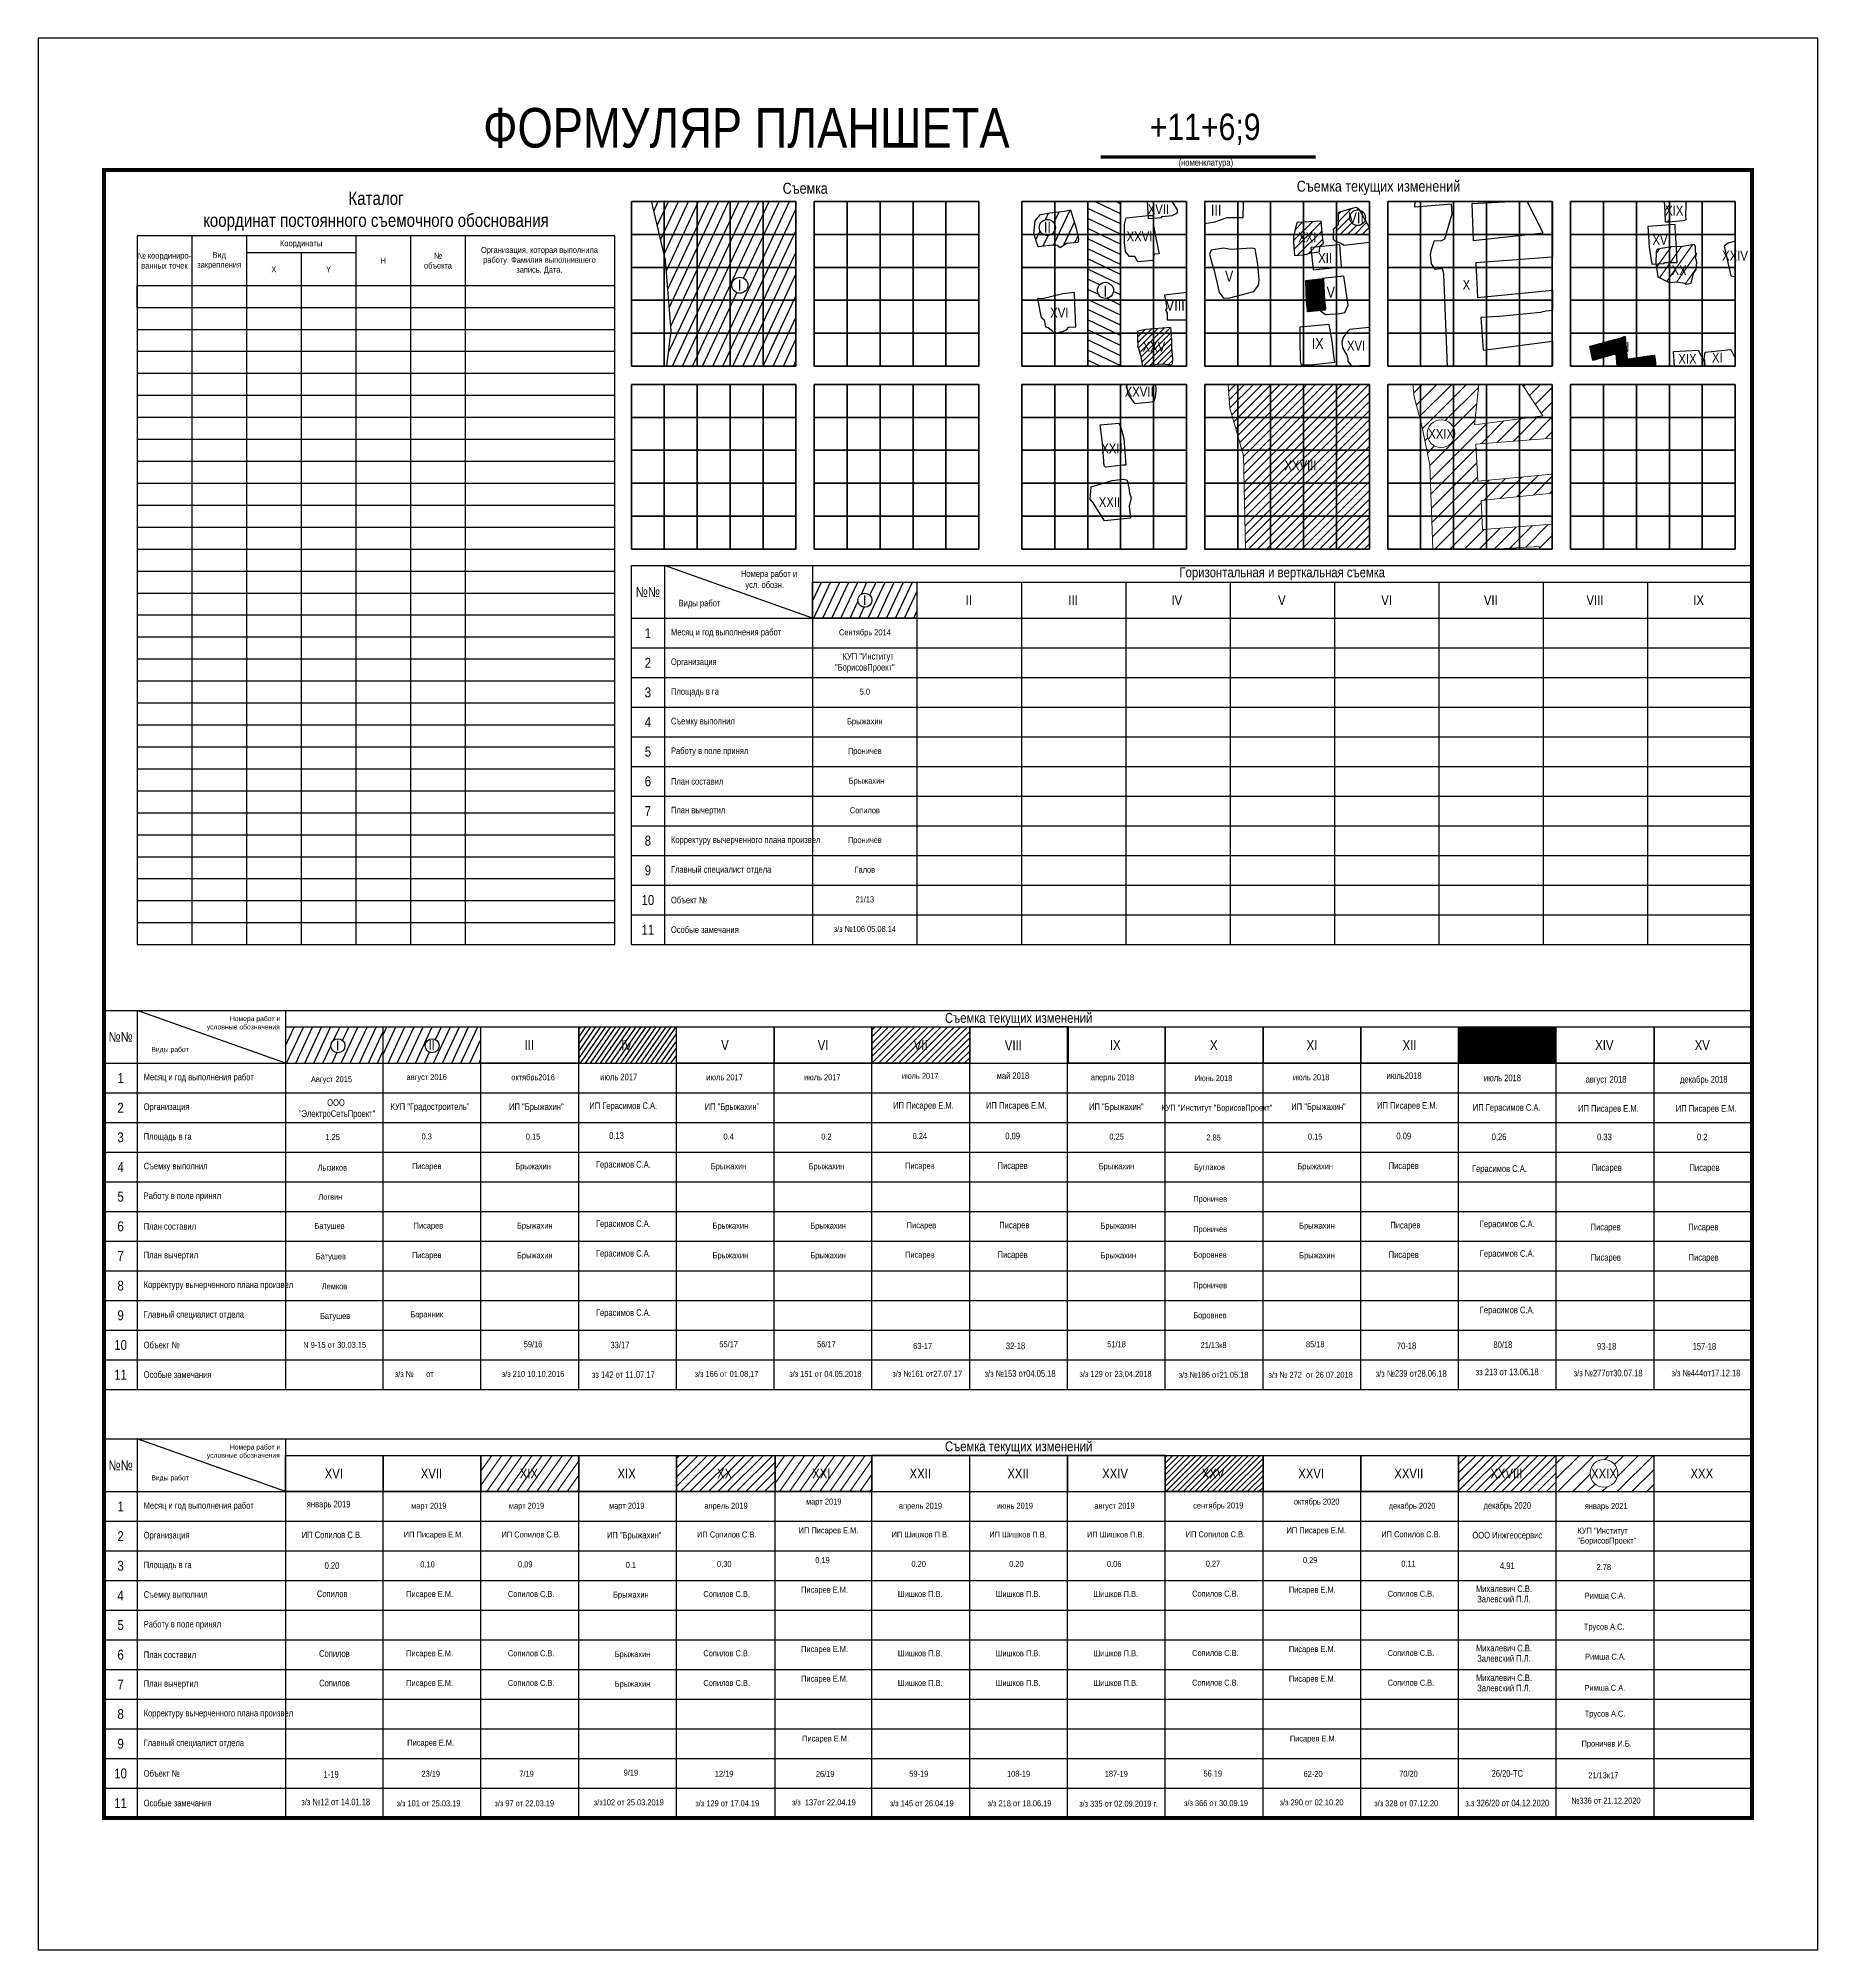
# Model space of a CAD drawing. Header units: millimetres. Extents: x 5990 to 6530, y 11230 to 11520.
# Drawn here: x 6260 to 6530, y 11230 to 11520 of the extents above; entities that cross this region are included whole.
import ezdxf
from ezdxf.enums import TextEntityAlignment as Align

# ---------------------------------------------------------------- set-up
doc = ezdxf.new("R2010")
doc.units = ezdxf.units.MM
doc.layers.add('01 ПЛАНШЕТ', color=7, linetype='Continuous')
doc.styles.add('Д-431', font='ARIALNI_1.TTF', dxfattribs={"height": 0.9})
doc.styles.add('Р-131', font='ARIALN.TTF')
pattern_1 = [(65, (0, 0), (-1.13288473, 0.52827283), [])]

msp = doc.modelspace()

# ---------------------------------------------------------------- texts
at = {"layer": '01 ПЛАНШЕТ', "color": 7}
for s, height, style, p in [('+11+6;9', 4, 'Р-131', (6437.05, 11504.56)), ('Сентябрь 2014', 0.9, 'Р-131', (6385.42, 11429.42)), ('5.0', 0.9, 'Р-131', (6385.42, 11420.42)), ('Брыжахин', 0.9, 'Р-131', (6385.42, 11415.92)), ('Проничев', 0.9, 'Р-131', (6385.42, 11411.42)), ('Брыжахин', 0.9, 'Р-131', (6385.67, 11406.9)), ('Сопилов', 0.9, 'Р-131', (6385.42, 11402.42)), ('Проничев', 0.9, 'Р-131', (6385.42, 11397.92)), ('Галов', 0.9, 'Р-131', (6385.42, 11393.42)), ('21/13', 0.9, 'Р-131', (6385.42, 11388.92)), ('з/з №106 05.08.14', 0.9, 'Р-131', (6385.42, 11384.42)), ('Август 2015', 0.9, 'Р-131', (6304.5, 11361.63)), ('август 2016', 0.9, 'Р-131', (6318.94, 11361.94)), ('октябрь2016', 0.9, 'Р-131', (6335.08, 11361.92)), ('июль 2017', 0.9, 'Р-131', (6364.13, 11361.92)), ('июль 2017', 0.9, 'Р-131', (6378.96, 11361.92)), ('июль 2017', 0.9, 'Р-131', (6393.81, 11362.13)), ('май 2018', 1, 'Д-431', (6407.89, 11362.11)), ('аперль 2018', 0.9, 'Р-131', (6422.99, 11361.92)), ('Июнь 2018', 0.9, 'Д-431', (6438.33, 11361.78)), ('июль 2018', 0.9, 'Р-131', (6453.13, 11361.92)), ('0.3', 0.9, 'Р-131', (6318.94, 11352.94)), ('0.15', 0.9, 'Р-131', (6335.08, 11352.92)), ('0.4', 0.9, 'Р-131', (6364.75, 11352.92)), ('0.2', 0.9, 'Р-131', (6379.58, 11352.92)), ('0.24', 0.9, 'Р-131', (6393.76, 11352.99)), ('0.09', 1, 'Д-431', (6407.84, 11352.96)), ('0.25', 0.9, 'Р-131', (6423.61, 11352.92)), ('2.85', 0.9, 'Д-431', (6438.33, 11352.78)), ('0.15', 0.9, 'Р-131', (6453.75, 11352.92)), ('Лызиков', 0.9, 'Р-131', (6304.62, 11348.22)), ('Писарев', 0.9, 'Р-131', (6318.94, 11348.44)), ('Брыжахин', 0.9, 'Р-131', (6335.08, 11348.42)), ('Брыжахин', 0.9, 'Р-131', (6364.75, 11348.42)), ('Брыжахин', 0.9, 'Р-131', (6379.58, 11348.42)), ('Писарев', 0.9, 'Р-131', (6393.76, 11348.49)), ('Писарев', 1, 'Д-431', (6407.84, 11348.46)), ('Брыжахин', 0.9, 'Р-131', (6423.61, 11348.42)), ('Буглаков', 0.9, 'Д-431', (6437.7, 11348.28)), ('Брыжахин', 0.9, 'Р-131', (6453.75, 11348.42)), ('Логвин', 0.9, 'Р-131', (6304.32, 11343.78)), ('Проничев', 0.9, 'Д-431', (6437.81, 11343.47)), ('Батушев', 0.9, 'Р-131', (6304.2, 11339.37)), ('Писарев', 0.9, 'Р-131', (6319.2, 11339.42)), ('Брыжахин', 0.9, 'Р-131', (6335.34, 11339.4)), ('Брыжахин', 0.9, 'Р-131', (6365.01, 11339.4)), ('Брыжахин', 0.9, 'Р-131', (6379.84, 11339.4)), ('Писарев', 0.9, 'Р-131', (6394.01, 11339.47)), ('Писарев', 1, 'Д-431', (6408.1, 11339.44)), ('Брыжахин', 0.9, 'Р-131', (6423.87, 11339.4)), ('Проничев', 0.9, 'Д-431', (6437.81, 11338.88)), ('Брыжахин', 0.9, 'Р-131', (6454.01, 11339.4)), ('Батушев', 0.9, 'Р-131', (6304.4, 11334.74)), ('Писарев', 0.9, 'Р-131', (6318.94, 11334.94)), ('Брыжахин', 0.9, 'Р-131', (6335.34, 11334.9)), ('Брыжахин', 0.9, 'Р-131', (6365.01, 11334.9)), ('Брыжахин', 0.9, 'Р-131', (6379.84, 11334.9)), ('Писарев', 0.9, 'Р-131', (6393.76, 11334.99)), ('Писарев', 1, 'Д-431', (6407.84, 11334.96)), ('Брыжахин', 0.9, 'Р-131', (6423.87, 11334.9)), ('Боровнев', 0.9, 'Д-431', (6437.78, 11334.98)), ('Брыжахин', 0.9, 'Р-131', (6454.01, 11334.9)), ('Лемков', 0.9, 'Р-131', (6304.95, 11330.19)), ('Проничев', 0.9, 'Д-431', (6437.81, 11330.35)), ('Батушев', 0.9, 'Р-131', (6305.05, 11325.7)), ('Баранник', 0.9, 'Р-131', (6318.94, 11325.94)), ('Боровнев', 0.9, 'Д-431', (6437.78, 11325.81)), ('N 9-15 от 30.03.15', 0.9, 'Р-131', (6304.98, 11321.32)), ('59/16', 0.9, 'Р-131', (6335.08, 11321.42)), ('55/17', 0.9, 'Р-131', (6364.75, 11321.42)), ('56/17', 0.9, 'Р-131', (6379.58, 11321.42)), ('63-17', 0.9, 'Р-131', (6394.19, 11321.15)), ('32-18', 1, 'Д-431', (6408.28, 11321.12)), ('51/18', 0.9, 'Р-131', (6423.61, 11321.42)), ('21/13к8', 0.9, 'Д-431', (6438.33, 11321.28)), ('85/18', 0.9, 'Р-131', (6453.75, 11321.42)), ('з/з №      от ', 0.9, 'Р-131', (6317.21, 11316.89)), ('з/з 210 10.10.2016', 0.9, 'Р-131', (6335.08, 11316.92)), ('з/з 166 от 01.08.17  ', 0.9, 'Р-131', (6364.75, 11316.92)), ('з/з 151 от 04.05.2018 ', 0.9, 'Р-131', (6379.58, 11316.92)), ('з/з №161 от27.07.17 ', 0.9, 'Р-131', (6395.05, 11316.95)), ('з/з №153 от04.05.18 ', 1, 'Д-431', (6409.13, 11316.93)), ('з/з 129 от 23.04.2018 ', 0.9, 'Р-131', (6423.61, 11316.92)), ('з/з №186 от21.05.18', 0.9, 'Д-431', (6438.33, 11316.78)), ('з/з № 272  от 26.07.2018 ', 0.9, 'Д-431', (6453.21, 11316.78)), ('март 2019', 0.9, 'Р-131', (6349.29, 11296.92)), ('0.1', 0.9, 'Р-131', (6349.92, 11287.92)), ('Брыжахин', 0.9, 'Р-131', (6349.92, 11283.42)), ('Брыжахин', 0.9, 'Р-131', (6350.17, 11274.4)), ('Брыжахин', 0.9, 'Р-131', (6350.17, 11269.9)), ('9/19', 0.9, 'Р-131', (6349.92, 11256.42)), ('з/з102 от 25.03.2019  ', 0.9, 'Р-131', (6349.92, 11251.92))]:
    msp.add_text(s, height=height, dxfattribs=dict(at, style=style)).set_placement(p, align=Align.CENTER)
for s, height, style, p in [('XVII', 1.5, 'Р-131', (6428.34, 11493.31)), ('III', 1.665, 'Р-131', (6437.93, 11493.08)), ('VII', 1.665, 'Р-131', (6458.81, 11491.94)), ('XIX', 1.5, 'Р-131', (6506.84, 11493.1)), ('II', 1.665, 'Р-131', (6412.6, 11490.52)), ('XXVI', 1.5, 'Р-131', (6425.13, 11489.18)), ('XXI', 1.5, 'Р-131', (6451.16, 11489.05)), ('XV', 1.5, 'Р-131', (6504.92, 11488.65)), ('XII', 1.5, 'Р-131', (6454.2, 11485.92)), ('XXIV', 1.5, 'Р-131', (6515.48, 11486.25)), (' V', 1.665, 'Р-131', (6439.53, 11483.09)), ('XX', 1.5, 'Р-131', (6507.82, 11484.06)), ('II', 1.665, 'Р-131', (6453.36, 11480.1)), ('VI', 1.665, 'Р-131', (6455.48, 11480.64)), ('X', 1.5, 'Р-131', (6476.11, 11481.84)), ('VIII', 1.665, 'Р-131', (6431.08, 11478.66)), ('XXV', 1.5, 'Р-131', (6427.55, 11472.47)), ('IX', 1.665, 'Р-131', (6453.22, 11472.86)), ('XVI', 1.5, 'Р-131', (6458.56, 11472.62)), ('XIX', 1.5, 'Р-131', (6508.84, 11470.61)), ('XI', 1.5, 'Р-131', (6513.94, 11470.8)), ('XXVII', 1.5, 'Р-131', (6424.84, 11465.62)), ('XXII', 1.5, 'Р-131', (6421.29, 11457.04)), ('XXIX', 1.5, 'Р-131', (6470.9, 11459.23)), ('XXVIII', 1.5, 'Р-131', (6449.08, 11454.46)), ('XXII', 1.5, 'Р-131', (6420.91, 11448.87)), ('I', 1.5, 'Р-131', (6385.15, 11434)), ('II', 1.5, 'Р-131', (6400.72, 11434)), ('III', 1.5, 'Р-131', (6416.29, 11434)), ('IV', 1.5, 'Р-131', (6431.94, 11434)), ('V', 1.5, 'Р-131', (6448.12, 11434)), ('VI', 1.5, 'Р-131', (6463.77, 11434)), ('VII', 1.5, 'Р-131', (6479.34, 11434)), ('VIII', 1.5, 'Р-131', (6494.91, 11434)), ('IX', 1.5, 'Р-131', (6511.11, 11434)), ('II', 1.5, 'Р-131', (6319.22, 11366.5)), ('III', 1.5, 'Р-131', (6333.79, 11366.5)), ('IV', 1.5, 'Р-131', (6348.44, 11366.5)), ('V', 1.5, 'Р-131', (6363.62, 11366.5)), ('VI', 1.5, 'Р-131', (6378.27, 11366.5)), ('VII', 1.5, 'Р-131', (6392.84, 11366.5)), ('IX', 1.5, 'Р-131', (6422.61, 11366.5)), ('X', 1.5, 'Р-131', (6437.79, 11366.5)), ('XI', 1.5, 'Р-131', (6452.44, 11366.5)), ('XII', 1.5, 'Р-131', (6467.01, 11366.5)), ('XIII', 1.5, 'Р-131', (6481.58, 11366.5)), ('XIV', 1.5, 'Р-131', (6496.23, 11366.5)), ('XV', 1.5, 'Р-131', (6511.33, 11366.5)), ('I', 1.5, 'Р-131', (6305.19, 11366.41)), ('VIII', 1.5, 'Р-131', (6406.66, 11366.47)), ('июль 2017', 1, 'Д-431', (6345.25, 11361.91)), ('ИП Герасимов С.А.', 1, 'Д-431', (6343.62, 11357.55)), ('0,13', 1, 'Д-431', (6346.63, 11353.02)), ('Герасимов С.А.', 1, 'Д-431', (6344.63, 11348.66)), ('Герасимов С.А.', 1, 'Д-431', (6344.63, 11339.66)), ('Герасимов С.А.', 1, 'Д-431', (6344.63, 11335.16)), ('Герасимов С.А.', 1, 'Д-431', (6344.63, 11326.16)), ('33/17', 1, 'Д-431', (6346.82, 11321.25)), ('зз 142 от 11.07.17', 1, 'Д-431', (6344.01, 11316.76)), ('XVI', 1.5, 'Р-131', (6303.47, 11301.5)), ('XVII', 1.5, 'Р-131', (6318.04, 11301.5)), ('XIX', 1.5, 'Р-131', (6333.06, 11301.5)), ('XIX', 1.5, 'Р-131', (6347.89, 11301.5)), ('XX', 1.5, 'Р-131', (6362.99, 11301.5)), ('XXI', 1.5, 'Р-131', (6377.43, 11301.5)), ('XXII', 1.5, 'Р-131', (6392.21, 11301.5)), ('XXII', 1.5, 'Р-131', (6407.04, 11301.5)), ('XXIV', 1.5, 'Р-131', (6421.43, 11301.5)), ('XXV', 1.5, 'Р-131', (6436.53, 11301.5)), ('XXVI', 1.5, 'Р-131', (6451.18, 11301.5)), ('XXVII', 1.5, 'Р-131', (6465.75, 11301.5)), ('XXVIII', 1.5, 'Р-131', (6480.32, 11301.5)), ('XXIX', 1.5, 'Р-131', (6495.6, 11301.5)), ('XXX', 1.5, 'Р-131', (6510.69, 11301.5)), ('март 2019', 0.9, 'Д-431', (6376.5, 11297.55)), ('октябрь 2020', 0.9, 'Д-431', (6450.5, 11297.55)), ('март 2019', 0.9, 'Д-431', (6316.58, 11296.91)), ('март 2019', 0.9, 'Д-431', (6331.41, 11296.91)), ('апрель 2019', 0.9, 'Д-431', (6361.08, 11296.91)), ('апрель 2019', 0.9, 'Д-431', (6390.58, 11296.91)), ('июнь 2019', 0.9, 'Д-431', (6405.42, 11296.91)), ('август 2019', 0.9, 'Д-431', (6420.25, 11296.91)), ('сентябрь 2019', 0.9, 'Д-431', (6435.23, 11296.95)), ('декабрь 2020', 0.9, 'Д-431', (6464.91, 11296.91)), ('ИП Писарев Е.М.', 0.9, 'Д-431', (6315.46, 11292.55)), ('ИП Сопилов С.В.', 0.9, 'Д-431', (6330.29, 11292.55)), ('ИП Сопилов С.В.', 0.9, 'Д-431', (6359.96, 11292.55)), ('ИП Писарев Е.М.', 0.9, 'Д-431', (6375.38, 11293.19)), ('ИП Шишков П.В.', 0.9, 'Д-431', (6389.47, 11292.55)), ('ИП Шишков П.В.', 0.9, 'Д-431', (6404.3, 11292.55)), ('ИП Шишков П.В.', 0.9, 'Д-431', (6419.13, 11292.55)), ('ИП Сопилов С.В.', 0.9, 'Д-431', (6434.11, 11292.59)), ('ИП Писарев Е.М.', 0.9, 'Д-431', (6449.39, 11293.19)), ('ИП Сопилов С.В.', 0.9, 'Д-431', (6463.78, 11292.59)), ('0,10', 0.9, 'Д-431', (6317.97, 11288.02)), ('0,09', 0.9, 'Д-431', (6332.8, 11288.02)), ('0,30', 0.9, 'Д-431', (6362.99, 11288.09)), ('0,19', 0.9, 'Д-431', (6377.89, 11288.66)), ('0.20', 0.9, 'Д-431', (6392.49, 11288.09)), ('0.20', 0.9, 'Д-431', (6407.32, 11288.09)), ('0.06', 0.9, 'Д-431', (6422.16, 11288.09)), ('0,27', 0.9, 'Д-431', (6437.14, 11288.13)), ('0,29', 0.9, 'Д-431', (6451.89, 11288.66)), ('0,11', 0.9, 'Д-431', (6466.8, 11288.13)), ('  Писарев Е.М.', 0.9, 'Д-431', (6315.2, 11283.53)), ('Сопилов С.В.', 0.9, 'Д-431', (6331.26, 11283.53)), ('Сопилов С.В.', 0.9, 'Д-431', (6360.92, 11283.53)), ('  Писарев Е.М.', 0.9, 'Д-431', (6375.12, 11284.17)), ('Шишков П.В.', 0.9, 'Д-431', (6390.43, 11283.53)), ('Шишков П.В.', 0.9, 'Д-431', (6405.26, 11283.53)), ('Шишков П.В.', 0.9, 'Д-431', (6420.09, 11283.53)), ('Сопилов С.В.', 0.9, 'Д-431', (6435.07, 11283.57)), ('  Писарев Е.М.', 0.9, 'Д-431', (6449.13, 11284.17)), ('Сопилов С.В.', 0.9, 'Д-431', (6464.74, 11283.57)), ('  Писарев Е.М.', 0.9, 'Д-431', (6315.2, 11274.53)), ('Сопилов С.В.', 0.9, 'Д-431', (6331.26, 11274.53)), ('Сопилов С.В.', 0.9, 'Д-431', (6360.92, 11274.53)), ('  Писарев Е.М.', 0.9, 'Д-431', (6375.12, 11275.17)), ('Шишков П.В.', 0.9, 'Д-431', (6390.43, 11274.53)), ('Шишков П.В.', 0.9, 'Д-431', (6405.26, 11274.53)), ('Шишков П.В.', 0.9, 'Д-431', (6420.09, 11274.53)), ('Сопилов С.В.', 0.9, 'Д-431', (6435.07, 11274.57)), ('  Писарев Е.М.', 0.9, 'Д-431', (6449.13, 11275.17)), ('Сопилов С.В.', 0.9, 'Д-431', (6464.74, 11274.57)), ('  Писарев Е.М.', 0.9, 'Д-431', (6315.2, 11270.03)), ('Сопилов С.В.', 0.9, 'Д-431', (6331.26, 11270.03)), ('Сопилов С.В.', 0.9, 'Д-431', (6360.92, 11270.03)), ('  Писарев Е.М.', 0.9, 'Д-431', (6375.12, 11270.67)), ('Шишков П.В.', 0.9, 'Д-431', (6390.43, 11270.03)), ('Шишков П.В.', 0.9, 'Д-431', (6405.26, 11270.03)), ('Шишков П.В.', 0.9, 'Д-431', (6420.09, 11270.03)), ('Сопилов С.В.', 0.9, 'Д-431', (6435.07, 11270.07)), ('  Писарев Е.М.', 0.9, 'Д-431', (6449.13, 11270.67)), ('Сопилов С.В.', 0.9, 'Д-431', (6464.74, 11270.07)), ('  Писарев Е.М.', 0.9, 'Д-431', (6315.36, 11260.97)), ('  Писарев Е.М.', 0.9, 'Д-431', (6375.28, 11261.6)), ('  Писарев Е.М.', 0.9, 'Д-431', (6449.28, 11261.6)), ('23/19', 0.9, 'Д-431', (6318.15, 11256.25)), ('7/19', 0.9, 'Д-431', (6332.99, 11256.25)), ('12/19', 0.9, 'Д-431', (6362.65, 11256.25)), ('26/19', 0.9, 'Д-431', (6377.99, 11256.23)), ('59-19', 0.9, 'Д-431', (6392.16, 11256.25)), ('108-19', 0.9, 'Д-431', (6406.99, 11256.25)), ('187-19', 0.9, 'Д-431', (6421.82, 11256.25)), ('56.19', 0.9, 'Д-431', (6436.8, 11256.29)), ('62-20', 0.9, 'Д-431', (6451.99, 11256.23)), ('70/20', 0.9, 'Д-431', (6466.49, 11256.25)), ('з/з 101 от 25.03.19', 0.9, 'Д-431', (6314.37, 11251.77)), ('з/з 97 от 22.03.19', 0.9, 'Д-431', (6329.21, 11251.77)), ('з/з 129 от 17.04.19', 0.9, 'Д-431', (6359.7, 11251.77)), ('з/з  137от 22.04.19', 0.9, 'Д-431', (6374.35, 11251.91)), ('з/з 145 от 26.04.19', 0.9, 'Д-431', (6389.2, 11251.77)), ('з/з 218 от 18.06.19', 0.9, 'Д-431', (6404.04, 11251.77)), ('з/з 335 от 02.09.2019 г. ', 0.9, 'Д-431', (6417.94, 11251.72)), ('з/з 366 от 30.09.19', 0.9, 'Д-431', (6433.85, 11251.8)), ('з/з 290 от 02.10.20', 0.9, 'Д-431', (6448.35, 11251.91)), ('з/з 328 от 07.12.20', 0.9, 'Д-431', (6462.71, 11251.77))]:
    msp.add_text(s, height=height, dxfattribs=dict(at, style=style)).set_placement(p)
at = {"layer": '01 ПЛАНШЕТ', "color": 7, "lineweight": 25}
for s, height, style, p in [('XVI', 1.5, 'Р-131', (6413.54, 11477.62)), ('XIII', 1.5, 'Р-131', (6498.86, 11472.43)), ('июль 2018', 1, 'Д-431', (6479.34, 11361.77)), ('ИП Герасимов С.А.', 1, 'Д-431', (6477.66, 11357.29)), ('0,26', 1, 'Д-431', (6480.53, 11352.84)), ('Герасимов С.А.', 1, 'Д-431', (6477.55, 11348.01)), ('Герасимов С.А.', 1, 'Д-431', (6478.73, 11339.63)), ('Герасимов С.А.', 1, 'Д-431', (6478.73, 11335.13)), ('Герасимов С.А.', 1, 'Д-431', (6478.73, 11326.57)), ('80/18', 1, 'Д-431', (6480.79, 11321.29)), ('зз 213 от 13.06.18', 1, 'Д-431', (6478.11, 11317.17)), ('январь 2021', 0.9, 'Д-431', (6494.65, 11296.88)), ('2.78', 0.9, 'Д-431', (6496.44, 11287.61)), ('Римша С.А.', 0.9, 'Д-431', (6494.62, 11283.27)), ('Трусов А.С.', 0.9, 'Д-431', (6494.51, 11278.56)), ('Римша С.А.', 0.9, 'Д-431', (6494.69, 11274.03)), ('Римша С.А.', 0.9, 'Д-431', (6494.61, 11269.29)), ('Трусов А.С.', 0.9, 'Д-431', (6494.65, 11265.37)), ('Проничев И.Б.', 0.9, 'Д-431', (6494.16, 11260.82)), ('21/13к17 ', 0.9, 'Д-431', (6495.18, 11256.03)), ('№336 от 21.12.2020', 0.9, 'Д-431', (6492.62, 11252.18))]:
    msp.add_text(s, height=height, dxfattribs=dict(at, style=style)).set_placement(p)
at = {"layer": '01 ПЛАНШЕТ', "color": 7, "lineweight": 25, "style": 'Д-431'}
for s, p in [('июль2018', (6467.23, 11362.11)), ('август 2018', (6497.87, 11361.56)), ('декабрь 2018', (6512.7, 11361.56)), ('0.09', (6467.18, 11352.96)), ('0.33', (6497.63, 11352.82)), ('0.2', (6512.47, 11352.82)), ('Писарев', (6467.18, 11348.46)), ('Писарев', (6497.99, 11348.17)), ('Писарев', (6512.82, 11348.17)), ('Писарев', (6467.43, 11339.44)), ('Писарев', (6497.81, 11339.15)), ('Писарев', (6512.64, 11339.15)), ('Писарев', (6467.18, 11334.96)), ('Писарев', (6497.85, 11334.55)), ('Писарев', (6512.68, 11334.55)), ('70-18', (6467.61, 11321.12)), ('93-18', (6497.97, 11321.05)), ('157-18', (6512.8, 11321.05)), ('з/з №239 от28.06.18 ', (6468.47, 11316.93)), ('з/з №277от30.07.18 ', (6498.35, 11316.99)), ('з/з №444от17.12.18 ', (6513.19, 11316.99)), ('январь 2019', (6304.06, 11297.11)), ('0.20', (6304.57, 11287.77)), ('Сопилов', (6304.6, 11283.5)), ('Сопилов', (6304.93, 11274.44)), ('Сопилов', (6304.95, 11269.96)), ('1-19', (6304.44, 11256.12)), ('з/з №12 от 14.01.18 ', (6305.3, 11251.93))]:
    msp.add_text(s, height=1, dxfattribs=at).set_placement(p, align=Align.CENTER)
at = {"layer": '01 ПЛАНШЕТ', "color": 7}
for s, insert, char_height, width, attachment_point, style in [('ФОРМУЛЯР ПЛАНШЕТА ', (6367.44, 11506.37), 6, 98.1596, 5, 'Р-131'), ('(номенклатура)', (6437.16, 11501.66), 1, 23.6059, 2, 'Р-131'), ('Съемка текущих изменений', (6463.36, 11497.31), 1.665, 108.225, 5, 'Р-131'), ('Каталог\\Pкоординат постоянного съемочного обоснования', (6311.25, 11493.75), 2, 72.5, 5, 'Р-131'), ('Съемка', (6376.37, 11497.23), 1.665, 52.6566, 5, 'Р-131'), ('№ координиро-\\Pванных точек', (6279.15, 11486.25), 0.9, 8.3, 5, 'Р-131'), ('Вид\\Pзакрепления', (6287.45, 11486.25), 0.9, 8.3, 5, 'Р-131'), ('Координаты', (6299.9, 11488.75), 0.9, 8.3, 5, 'Р-131'), ('№\\Pобъекта', (6320.65, 11486.25), 0.9, 8.3, 5, 'Р-131'), ('Организация, которая выполнила \\Pработу. Фамилия выполнившего \\Pзапись. Дата.', (6336.05, 11486.25), 0.9, 22.1606, 5, 'Р-131'), ('X', (6295.75, 11484.94), 0.9, 8.3, 5, 'Р-131'), ('Y', (6304.05, 11484.94), 0.9, 8.3, 5, 'Р-131'), ('H', (6312.35, 11486.25), 0.9, 8.3, 5, 'Р-131'), ('I', (6366.43, 11482.52), 1.67, 0.9949, 5, 'Р-131'), ('I', (6421.91, 11481.64), 1.67, 0.9949, 5, 'Р-131'), ('\\pi8.6853;Номера работ и\\P\\pi9.3556;усл. обозн.', (6357.93, 11436.29), 1, 19.5904, 7, 'Р-131'), ('Горизонтальная и верткальная съемка', (6448.75, 11438.75), 1.5, 142.5, 5, 'Р-131'), ('№№', (6352.5, 11436), 1.5, 5, 5, 'Р-131'), ('Виды работ', (6357.16, 11433.5), 1, 8.6433, 7, 'Р-131'), ('1', (6352.5, 11429.75), 1.5, 5, 5, 'Р-131'), ('\\pi1;Месяц и год выполнения работ', (6355, 11429.75), 1, 22.5, 4, 'Р-131'), ('2', (6352.5, 11425.25), 1.5, 5, 5, 'Р-131'), ('\\pi1;КУП "Институт "БорисовПроект"', (6385.42, 11425.25), 1, 15.8333, 5, 'Р-131'), ('\\pi1;Организация', (6355, 11425.25), 1, 22.5, 4, 'Р-131'), ('3', (6352.5, 11420.75), 1.5, 5, 5, 'Р-131'), ('\\pi1;Площадь в га', (6355, 11420.75), 1, 22.5, 4, 'Р-131'), ('4', (6352.5, 11416.25), 1.5, 5, 5, 'Р-131'), ('\\pi1;Съемку выполнил', (6355, 11416.25), 1, 22.5, 4, 'Р-131'), ('5', (6352.5, 11411.75), 1.5, 5, 5, 'Р-131'), ('\\pi1;Работу в поле принял', (6355, 11411.75), 1, 22.5, 4, 'Р-131'), ('6', (6352.5, 11407.25), 1.5, 5, 5, 'Р-131'), ('\\pi1;План составил', (6355, 11407.25), 1, 22.5, 4, 'Р-131'), ('7', (6352.5, 11402.75), 1.5, 5, 5, 'Р-131'), ('\\pi1;План вычертил', (6355, 11402.75), 1, 22.5, 4, 'Р-131'), ('8', (6352.5, 11398.25), 1.5, 5, 5, 'Р-131'), ('\\pl1;Корректуру вычерченного плана произвел', (6355, 11398.25), 1, 22.5, 4, 'Р-131'), ('9', (6352.5, 11393.75), 1.5, 5, 5, 'Р-131'), ('\\pi1;Главный специалист отдела', (6355, 11393.75), 1, 22.5, 4, 'Р-131'), ('10', (6352.5, 11389.25), 1.5, 5, 5, 'Р-131'), ('\\pi1;Объект №', (6355, 11389.25), 1, 22.5, 4, 'Р-131'), ('11', (6352.5, 11384.75), 1.5, 5, 5, 'Р-131'), ('\\pi1;Особые замечания', (6355, 11384.75), 1, 22.5, 4, 'Р-131'), ('\\pi3.8008;Номера работ и \\P\\pi0.30913;условные обозначения', (6285.27, 11369.41), 0.75, 11.6847, 7, 'Р-131'), ('Съемка текущих изменений', (6408.75, 11371.15), 1.5, 222.5, 5, 'Р-131'), ('№№', (6272.5, 11368.5), 1.5, 5, 5, 'Р-131'), ('Виды работ', (6277.16, 11366), 0.75, 6.4024, 7, 'Р-131'), ('1', (6272.5, 11362.25), 1.5, 5, 5, 'Р-131'), ('\\pi1;Месяц и год выполнения работ', (6275, 11362.25), 1, 22.5, 4, 'Р-131'), ('2', (6272.5, 11357.75), 1.5, 5, 5, 'Р-131'), ('\\pi1;Организация', (6275, 11357.75), 1, 22.5, 4, 'Р-131'), ('\\pi1;ООО\\P\\pt12; "ЭлектроСетьПроект"', (6304.68, 11357.54), 1, 15.8333, 5, 'Р-131'), ('\\pi1;КУП "Градостроитель"', (6318.94, 11357.77), 1, 15.8333, 5, 'Р-131'), ('\\pi1;ИП "Брыжахин"', (6335.08, 11357.75), 1, 15.8333, 5, 'Р-131'), ('\\pi1;ИП "Брыжахин"', (6364.75, 11357.75), 1, 15.8333, 5, 'Р-131'), ('\\pi1;ИП "Брыжахин"', (6364.75, 11357.75), 1, 15.8333, 5, 'Р-131'), ('\\pi1;ИП Писарев Е.М.', (6393.81, 11357.96), 1, 10.1796, 5, 'Р-131'), ('\\pi1;ИП Писарев Е.М.', (6407.89, 11357.94), 1, 10.1796, 5, 'Д-431'), ('\\pi1;ИП "Брыжахин"', (6423.08, 11357.75), 1, 15.8333, 5, 'Р-131'), ('\\pi1;КУП "Институт "БорисовПроект"', (6438.33, 11357.61), 0.9, 15.8333, 5, 'Д-431'), ('\\pi1;ИП "Брыжахин"', (6453.75, 11357.75), 1, 15.8333, 5, 'Р-131'), ('\\pi1;ИП "Брыжахин"', (6453.75, 11357.75), 1, 15.8333, 5, 'Р-131'), ('3', (6272.5, 11353.25), 1.5, 5, 5, 'Р-131'), ('\\pi1;Площадь в га', (6275, 11353.25), 1, 22.5, 4, 'Р-131'), ('1.25', (6303.57, 11353.75), 0.9, 1.4401, 1, 'Д-431'), ('4', (6272.5, 11348.75), 1.5, 5, 5, 'Р-131'), ('\\pi1;Съемку выполнил', (6275, 11348.75), 1, 22.5, 4, 'Р-131'), ('5', (6272.5, 11344.25), 1.5, 5, 5, 'Р-131'), ('\\pi1;Работу в поле принял', (6275, 11344.25), 1, 22.5, 4, 'Р-131'), ('6', (6272.5, 11339.75), 1.5, 5, 5, 'Р-131'), ('\\pi1;План составил', (6275, 11339.75), 1, 22.5, 4, 'Р-131'), ('7', (6272.5, 11335.25), 1.5, 5, 5, 'Р-131'), ('\\pi1;План вычертил', (6275, 11335.25), 1, 22.5, 4, 'Р-131'), ('8', (6272.5, 11330.75), 1.5, 5, 5, 'Р-131'), ('\\pl1;Корректуру вычерченного плана произвел', (6275, 11330.75), 1, 22.5, 4, 'Р-131'), ('9', (6272.5, 11326.25), 1.5, 5, 5, 'Р-131'), ('\\pi1;Главный специалист отдела', (6275, 11326.25), 1, 22.5, 4, 'Р-131'), ('10', (6272.5, 11321.75), 1.5, 5, 5, 'Р-131'), ('\\pi1;Объект №', (6275, 11321.75), 1, 22.5, 4, 'Р-131'), ('11', (6272.5, 11317.25), 1.5, 5, 5, 'Р-131'), ('\\pi1;Особые замечания', (6275, 11317.25), 1, 22.5, 4, 'Р-131'), ('Съемка текущих изменений', (6408.75, 11306.15), 1.5, 222.5, 5, 'Р-131'), ('№№', (6272.5, 11303.5), 1.5, 5, 5, 'Р-131'), ('\\pi3.8008;Номера работ и \\P\\pi0.30913;условные обозначения', (6285.27, 11304.41), 0.75, 11.6847, 7, 'Р-131'), ('Виды работ', (6277.16, 11301), 0.75, 6.4024, 7, 'Р-131'), ('1', (6272.5, 11297.25), 1.5, 5, 5, 'Р-131'), ('\\pi1;Месяц и год выполнения работ', (6275, 11297.25), 1, 22.5, 4, 'Р-131'), ('2', (6272.5, 11292.75), 1.5, 5, 5, 'Р-131'), ('\\pi1;Организация', (6275, 11292.75), 1, 22.5, 4, 'Р-131'), ('\\pi1;ИП "Брыжахин"', (6349.92, 11292.75), 1, 15.8333, 5, 'Р-131'), ('\\pi1;ИП "Брыжахин"', (6349.92, 11292.75), 1, 15.8333, 5, 'Р-131'), ('3', (6272.5, 11288.25), 1.5, 5, 5, 'Р-131'), ('\\pi1;Площадь в га', (6275, 11288.25), 1, 22.5, 4, 'Р-131'), ('4', (6272.5, 11283.75), 1.5, 5, 5, 'Р-131'), ('\\pi1;Съемку выполнил', (6275, 11283.75), 1, 22.5, 4, 'Р-131'), ('5', (6272.5, 11279.25), 1.5, 5, 5, 'Р-131'), ('\\pi1;Работу в поле принял', (6275, 11279.25), 1, 22.5, 4, 'Р-131'), ('6', (6272.5, 11274.75), 1.5, 5, 5, 'Р-131'), ('\\pi1;План составил', (6275, 11274.75), 1, 22.5, 4, 'Р-131'), ('7', (6272.5, 11270.25), 1.5, 5, 5, 'Р-131'), ('\\pi1;План вычертил', (6275, 11270.25), 1, 22.5, 4, 'Р-131'), ('8', (6272.5, 11265.75), 1.5, 5, 5, 'Р-131'), ('\\pl1;Корректуру вычерченного плана произвел', (6275, 11265.75), 1, 22.5, 4, 'Р-131'), ('9', (6272.5, 11261.25), 1.5, 5, 5, 'Р-131'), ('\\pi1;Главный специалист отдела', (6275, 11261.25), 1, 22.5, 4, 'Р-131'), ('10', (6272.5, 11256.75), 1.5, 5, 5, 'Р-131'), ('\\pi1;Объект №', (6275, 11256.75), 1, 22.5, 4, 'Р-131'), ('11', (6272.5, 11252.25), 1.5, 5, 5, 'Р-131'), ('\\pi1;Особые замечания', (6275, 11252.25), 1, 22.5, 4, 'Р-131')]:
    msp.add_mtext(s, dxfattribs=dict(at, insert=insert, char_height=char_height, width=width, attachment_point=attachment_point, style=style))
at = {"layer": '01 ПЛАНШЕТ', "color": 7, "lineweight": 25, "char_height": 1, "width": 10.1796, "attachment_point": 5, "style": 'Д-431'}
for s, insert in [('\\pi1;ИП Писарев Е.М.', (6467.23, 11357.94)), ('\\pi1;ИП Писарев Е.М.', (6497.73, 11357.49)), ('\\pi1;ИП Писарев Е.М.', (6512.57, 11357.49)), ('\\pi1;ИП Сопилов С.В.', (6304.06, 11292.94))]:
    msp.add_mtext(s, dxfattribs=dict(at, insert=insert))
at = {"layer": '01 ПЛАНШЕТ', "char_height": 1, "width": 15.8333, "attachment_point": 5, "style": 'Р-131'}
for s, insert in [('\\pi1;декабрь 2020', (6482.39, 11297.25)), ('\\pi1;ООО Инжгеосервис', (6482.39, 11292.75)), ('\\pi1;4.91', (6482.39, 11288.25)), ('Михалевич С.В.', (6482.39, 11284.76)), ('Залевский П.Л.', (6482.39, 11283.19)), ('Михалевич С.В.', (6482.39, 11275.76)), ('Залевский П.Л.', (6482.39, 11274.19)), ('Михалевич С.В.', (6482.39, 11271.26)), ('Залевский П.Л.', (6482.39, 11269.69)), ('\\pi1;26/20-ТС', (6482.39, 11256.75)), ('\\pi1;з.з 326/20 от 04.12.2020', (6482.39, 11252.25))]:
    msp.add_mtext(s, dxfattribs=dict(at, insert=insert))
at = {"layer": '01 ПЛАНШЕТ', "insert": (6493.54, 11294.03), "char_height": 0.9, "attachment_point": 1, "style": 'Д-431'}
msp.add_mtext('КУП "Институт \\P"БорисовПроект" ', dxfattribs=at)

# ---------------------------------------------------------------- hatches: boundary and pattern name
at = {"layer": '01 ПЛАНШЕТ', "lineweight": 15}
h = msp.add_hatch(dxfattribs=at)
h.set_pattern_fill('ANSI31', color=4, scale=10, angle=10, style=0)
h.set_pattern_definition([(55, (0, 0), (-1.02394006, 0.71697055), [])])
h.paths.add_polyline_path([(6342, 11299.5), (6342, 11305), (6327.17, 11305), (6327.17, 11299.5)])
h.paths.add_polyline_path([(6507.48, 11495.23), (6506.76, 11495.23), (6506.86, 11493.66), (6506.92, 11492.08), (6507.37, 11492.1), (6507.48, 11492.11)])
h.paths.add_polyline_path([(6506.46, 11492.73), (6510.26, 11492.73), (6510.26, 11494.98), (6506.46, 11494.98)], flags=9)
at = {"layer": '01 ПЛАНШЕТ'}
h = msp.add_hatch(dxfattribs=at)
h.set_pattern_fill('ANSI31', color=1, scale=11.1, angle=20, style=0)
h.set_pattern_definition([(65, (-698.5, -1258.675), (-1.25750205, 0.58638284), [])])
h.paths.add_polyline_path([(6364.98, 11490.23), (6359.99, 11490.23), (6359.99, 11485.24), (6364.98, 11485.24)])
h.paths.add_polyline_path([(6359.99, 11490.23), (6354.99, 11490.23), (6354.99, 11487.08), (6355.17, 11486.34), (6355.26, 11485.24), (6359.99, 11485.24)])
h.paths.add_polyline_path([(6354.99, 11495.23), (6353.1, 11495.23), (6353.21, 11494.62), (6353.45, 11493.59), (6354.25, 11490.23), (6354.99, 11490.23)])
h.paths.add_polyline_path([(6354.99, 11490.23), (6354.25, 11490.23), (6354.99, 11487.08)])
h.paths.add_polyline_path([(6359.99, 11495.23), (6354.99, 11495.23), (6354.99, 11490.23), (6359.99, 11490.23)])
h.paths.add_polyline_path([(6364.98, 11495.23), (6359.99, 11495.23), (6359.99, 11490.23), (6364.98, 11490.23)])
h.paths.add_polyline_path([(6369.98, 11495.23), (6364.98, 11495.23), (6364.98, 11490.23), (6369.98, 11490.23)])
h.paths.add_polyline_path([(6374.97, 11495.23), (6369.98, 11495.23), (6369.98, 11490.23), (6374.97, 11490.23)])
h.paths.add_polyline_path([(6374.97, 11490.23), (6369.98, 11490.23), (6369.98, 11485.24), (6374.97, 11485.24)])
h.paths.add_polyline_path([(6374.97, 11485.24), (6369.98, 11485.24), (6369.98, 11480.24), (6374.97, 11480.24)])
h.paths.add_polyline_path([(6369.98, 11490.23), (6364.98, 11490.23), (6364.98, 11485.24), (6369.98, 11485.24)])
h.paths.add_polyline_path([(6369.98, 11485.24), (6364.98, 11485.24), (6364.98, 11480.24), (6369.98, 11480.24)])
h.paths.add_polyline_path([(6367.67, 11482.52, -1), (6365.23, 11482.52, -1)], flags=16)
h.paths.add_polyline_path([(6364.98, 11485.24), (6359.99, 11485.24), (6359.99, 11480.24), (6364.98, 11480.24)])
h.paths.add_polyline_path([(6359.99, 11485.24), (6355.26, 11485.24), (6355.66, 11480.24), (6359.99, 11480.24)])
h.paths.add_polyline_path([(6359.99, 11480.24), (6355.66, 11480.24), (6356.03, 11475.61), (6355.99, 11475.25), (6359.99, 11475.25)])
h.paths.add_polyline_path([(6359.99, 11475.25), (6355.99, 11475.25), (6355.39, 11470.25), (6359.99, 11470.25)])
h.paths.add_polyline_path([(6364.98, 11475.25), (6359.99, 11475.25), (6359.99, 11470.25), (6364.98, 11470.25)])
h.paths.add_polyline_path([(6369.98, 11480.24), (6364.98, 11480.24), (6364.98, 11475.25), (6369.98, 11475.25)])
h.paths.add_polyline_path([(6364.98, 11480.24), (6359.99, 11480.24), (6359.99, 11475.25), (6364.98, 11475.25)])
h.paths.add_polyline_path([(6374.97, 11480.24), (6369.98, 11480.24), (6369.98, 11475.25), (6374.97, 11475.25)])
h.paths.add_polyline_path([(6374.97, 11475.25), (6369.98, 11475.25), (6369.98, 11470.25), (6374.97, 11470.25)])
h.paths.add_polyline_path([(6369.98, 11475.25), (6364.98, 11475.25), (6364.98, 11470.25), (6369.98, 11470.25)])
h.paths.add_polyline_path([(6365.93, 11483.77), (6366.94, 11483.77), (6366.94, 11481.27), (6365.93, 11481.27)], flags=24)
h = msp.add_hatch(dxfattribs=at)
h.set_pattern_fill('ANSI31', color=3, scale=11.1, angle=20, style=0)
h.set_pattern_definition([(65, (-705.8524, -1258.675), (-1.25750205, 0.58638284), [])])
h.paths.add_polyline_path([(6414.24, 11490.23), (6413.7, 11490.23, -0.264426), (6412.5, 11490.23), (6411.11, 11490.23), (6411.74, 11488.33), (6413.44, 11488.54), (6414.24, 11488.62)])
h.paths.add_polyline_path([(6417.81, 11489.51), (6417.67, 11490.23), (6414.24, 11490.23), (6414.24, 11488.62), (6414.26, 11488.62), (6414.62, 11488.54), (6415.03, 11488.18), (6416, 11488.88), (6417.74, 11489.02)])
h.paths.add_polyline_path([(6411.88, 11491.29, -0.834608), (6414.24, 11491.72), (6414.24, 11493.6), (6413.48, 11493.5), (6412.09, 11493.28), (6411.26, 11492.3), (6411.08, 11490.33), (6411.11, 11490.23), (6412.5, 11490.23, -0.269713)])
h.paths.add_polyline_path([(6416.6, 11493.95), (6415.7, 11493.74), (6414.87, 11493.68), (6414.24, 11493.6), (6414.24, 11491.72, -0.090151), (6414.32, 11491.29, -0.090151), (6414.24, 11490.86), (6414.24, 11490.23), (6417.67, 11490.23), (6417.49, 11491.21)])
h.paths.add_polyline_path([(6414.24, 11490.86, -0.1753), (6413.7, 11490.23), (6414.24, 11490.23)], flags=17)
at = {"layer": '01 ПЛАНШЕТ', "lineweight": 30}
h = msp.add_hatch(dxfattribs=at)
h.set_pattern_fill('JIS_WOOD', color=2, scale=1.11, style=0)
h.set_pattern_definition([(45, (-705.8524, -1258.675), (-0.555, 0.555), [])])
h.paths.add_polyline_path([(6461.32, 11492.43, -0.865021), (6458.99, 11492.77, -0.487655), (6460.47, 11493.92), (6460.36, 11494.12), (6459.95, 11494.36), (6457.28, 11493.59), (6457.28, 11492.51), (6457.27, 11491.72), (6456.98, 11491.45), (6456.98, 11490.23), (6461.97, 11490.23), (6461.97, 11491.25)])
at = {"layer": '01 ПЛАНШЕТ', "lineweight": 25}
h = msp.add_hatch(dxfattribs=at)
h.set_pattern_fill('44213000', color=212)
h.set_pattern_definition([(45, (0, 0), (-0.70710678, 0.70710678), [])])
h.paths.add_polyline_path([(6450.96, 11492.03), (6450.45, 11489.93), (6450.45, 11489), (6450.59, 11487.02), (6451.85, 11487.16), (6452.48, 11487.22), (6453.1, 11487.43), (6454.41, 11487.59), (6454.46, 11488.45), (6455, 11488.9), (6454.88, 11489.94), (6454.63, 11492.23)])
at = {"layer": '01 ПЛАНШЕТ', "lineweight": 15}
h = msp.add_hatch(dxfattribs=at)
h.set_pattern_fill('ANSI31', color=104, scale=10, angle=10, style=0)
h.set_pattern_definition([(55, (0.1648, 0), (-1.02394006, 0.71697055), [])])
h.paths.add_polyline_path([(6507.65, 11485.24), (6505.67, 11485.24), (6505.87, 11483.78), (6507.64, 11482.95), (6507.65, 11482.95)])
h.paths.add_polyline_path([(6507.65, 11485.97), (6506.89, 11485.97), (6506.8, 11485.82), (6505.6, 11485.74), (6505.67, 11485.24), (6507.65, 11485.24)])
h.paths.add_polyline_path([(6507.65, 11488.3), (6507.02, 11488.19), (6506.42, 11488.11), (6505.92, 11488), (6505.7, 11487.79), (6505.63, 11487.53), (6505.58, 11485.92), (6505.6, 11485.74), (6506.8, 11485.82), (6506.89, 11485.97), (6507.65, 11485.97)])
h.paths.add_polyline_path([(6508.8, 11486.9), (6508.72, 11488.13), (6508.7, 11488.38), (6507.94, 11488.35), (6507.65, 11488.3), (6507.65, 11485.97), (6508.16, 11485.97), (6508.86, 11485.97)], flags=17)
h.paths.add_polyline_path([(6511.83, 11486.04), (6511.65, 11486.56), (6511.6, 11486.83), (6511.7, 11486.97), (6511.63, 11487.72), (6511.59, 11488.33), (6511.45, 11488.71), (6509.66, 11488.42), (6508.7, 11488.38), (6508.72, 11488.13), (6508.8, 11486.9), (6508.86, 11485.97), (6508.16, 11485.97), (6507.65, 11485.97), (6507.65, 11485.24), (6511.75, 11485.24)])
h.paths.add_polyline_path([(6511.32, 11484.36), (6511.72, 11484.88), (6511.75, 11485.24), (6507.65, 11485.24), (6507.65, 11482.95), (6508.75, 11483.04), (6509.98, 11482.83), (6510.22, 11482.67), (6510.94, 11482.82)])
h.paths.add_polyline_path([(6507.26, 11483.07), (6511.05, 11483.07), (6511.05, 11485.32), (6507.26, 11485.32)], flags=9)
h.paths.add_polyline_path([(6371.83, 11299.5), (6386.5, 11299.51), (6386.49, 11305), (6371.83, 11305)])
at = {"layer": '01 ПЛАНШЕТ'}
h = msp.add_hatch(dxfattribs=at)
h.set_pattern_fill('ANSI31', color=5, scale=1.11)
h.set_pattern_definition([(45, (-639.25243, -1258.675), (-0.0981110659, 0.0981110659), [])])
h.paths.add_polyline_path([(6452.31, 11483.27), (6452.45, 11479.96), (6452.53, 11479.15), (6452.6, 11478.49), (6455.24, 11478.76), (6455.29, 11479.09), (6455.26, 11479.39), (6455.16, 11480.25), (6455, 11483.54)])
h.paths.add_polyline_path([(6452.94, 11479.69), (6454.83, 11479.69), (6454.83, 11482.18), (6452.94, 11482.18)], flags=24)
h = msp.add_hatch(dxfattribs=at)
h.set_pattern_fill('ANSI31', color=2, scale=5, style=0)
h.set_pattern_definition([(45, (0, 0), (-0.441941738, 0.441941738), [])])
h.paths.add_polyline_path([(6445.83, 11305), (6431.01, 11305), (6431.01, 11299.5), (6445.83, 11299.5)])
h.paths.add_polyline_path([(6432.11, 11471.97), (6432.02, 11473.03), (6431.98, 11474.27), (6431.9, 11475.25), (6429.23, 11475.25), (6429.23, 11470.51), (6430.6, 11470.62), (6431.78, 11470.44), (6432.1, 11470.6), (6432.16, 11471.3)])
h.paths.add_polyline_path([(6429.23, 11475.25), (6426.79, 11475.25), (6426.79, 11475.05), (6426.77, 11474.64), (6426.82, 11473.19), (6426.99, 11472.8), (6427.28, 11471.7), (6427.53, 11470.25), (6428.67, 11470.25), (6428.8, 11470.47), (6429.23, 11470.51)])
h.paths.add_polyline_path([(6429.23, 11475.89), (6428.03, 11475.79), (6426.79, 11475.57), (6426.79, 11475.25), (6429.23, 11475.25)])
h.paths.add_polyline_path([(6431.82, 11476.1), (6429.23, 11475.89), (6429.23, 11475.25), (6431.9, 11475.25)])
h.paths.add_polyline_path([(6427.18, 11472.1), (6431.71, 11472.1), (6431.71, 11474.35), (6427.18, 11474.35)], flags=9)
at = {"layer": '01 ПЛАНШЕТ', "lineweight": 25}
h = msp.add_hatch(dxfattribs=at)
h.set_pattern_fill('ANSI31', color=220)
h.set_pattern_definition([(45, (32.49757, 2.75), (-0.0883883476, 0.0883883476), [])])
h.paths.add_polyline_path([(6499.42, 11472.1), (6499.54, 11470.25), (6504.39, 11470.25), (6505.37, 11470.38), (6505.39, 11470.79), (6505.24, 11471.91), (6504.35, 11471.82), (6502.69, 11471.57), (6501.07, 11471.33), (6500.8, 11474.75), (6500.65, 11474.77), (6500.3, 11474.6), (6499.85, 11474.45), (6499.38, 11474.36), (6495.41, 11473.25), (6495.85, 11471.12)])
h.paths.add_polyline_path([(6498.49, 11472.05), (6501.82, 11472.05), (6501.82, 11474.3), (6498.49, 11474.3)], flags=24)
at = {"layer": '01 ПЛАНШЕТ', "lineweight": 15}
h = msp.add_hatch(dxfattribs=at)
h.set_pattern_fill('ANSI31', color=5, scale=0.3)
h.paths.add_polyline_path([(6441.99, 11467.48), (6440.53, 11467.48), (6440.8, 11463.87), (6441.2, 11462.48), (6441.99, 11462.48)])
h.paths.add_polyline_path([(6441.99, 11462.48), (6441.2, 11462.48), (6441.9, 11460.04), (6441.99, 11459.7)])
h.paths.add_polyline_path([(6446.99, 11462.48), (6441.99, 11462.48), (6441.99, 11459.7), (6442.63, 11457.49), (6446.99, 11457.49)])
h.paths.add_polyline_path([(6446.99, 11467.48), (6441.99, 11467.48), (6441.99, 11462.48), (6446.99, 11462.48)])
h.paths.add_polyline_path([(6451.98, 11467.48), (6446.99, 11467.48), (6446.99, 11462.48), (6451.98, 11462.48)])
h.paths.add_polyline_path([(6456.98, 11467.48), (6451.98, 11467.48), (6451.98, 11462.48), (6456.98, 11462.48)])
h.paths.add_polyline_path([(6456.98, 11462.48), (6451.98, 11462.48), (6451.98, 11457.49), (6456.98, 11457.49)])
h.paths.add_polyline_path([(6461.97, 11462.48), (6456.98, 11462.48), (6456.98, 11457.49), (6461.97, 11457.49)])
h.paths.add_polyline_path([(6461.97, 11467.48), (6456.98, 11467.48), (6456.98, 11462.48), (6461.97, 11462.48)])
h.paths.add_polyline_path([(6451.98, 11462.48), (6446.99, 11462.48), (6446.99, 11457.49), (6451.98, 11457.49)])
h.paths.add_polyline_path([(6451.98, 11457.49), (6446.99, 11457.49), (6446.99, 11452.49), (6451.98, 11452.49)])
h.paths.add_polyline_path([(6446.99, 11457.49), (6442.63, 11457.49), (6442.88, 11456.63), (6442.97, 11452.49), (6446.99, 11452.49)])
h.paths.add_polyline_path([(6456.98, 11457.49), (6451.98, 11457.49), (6451.98, 11452.49), (6456.98, 11452.49)])
h.paths.add_polyline_path([(6461.97, 11457.49), (6456.98, 11457.49), (6456.98, 11452.49), (6461.97, 11452.49)])
h.paths.add_polyline_path([(6461.97, 11452.49), (6456.98, 11452.49), (6456.98, 11447.5), (6461.97, 11447.5)])
h.paths.add_polyline_path([(6456.98, 11452.49), (6451.98, 11452.49), (6451.98, 11447.5), (6456.98, 11447.5)])
h.paths.add_polyline_path([(6451.98, 11452.49), (6446.99, 11452.49), (6446.99, 11447.5), (6451.98, 11447.5)])
h.paths.add_polyline_path([(6446.99, 11452.49), (6442.97, 11452.49), (6443.08, 11447.5), (6446.99, 11447.5)])
h.paths.add_polyline_path([(6446.99, 11447.5), (6443.08, 11447.5), (6443.19, 11442.5), (6446.99, 11442.5)])
h.paths.add_polyline_path([(6451.98, 11447.5), (6446.99, 11447.5), (6446.99, 11442.5), (6451.98, 11442.5)])
h.paths.add_polyline_path([(6456.98, 11447.5), (6451.98, 11447.5), (6451.98, 11442.5), (6456.98, 11442.5)])
h.paths.add_polyline_path([(6461.97, 11447.5), (6456.98, 11447.5), (6456.98, 11442.5), (6461.97, 11442.5)])
h.paths.add_polyline_path([(6448.71, 11454.08), (6454.81, 11454.08), (6454.81, 11456.33), (6448.71, 11456.33)], flags=9)
h = msp.add_hatch(dxfattribs=at)
h.set_pattern_fill('ANSI31', color=225, scale=0.5)
h.paths.add_polyline_path([(6482.46, 11442.48), (6482.46, 11442.59), (6487.74, 11442.91), (6487.77, 11442.48), (6489.72, 11442.48), (6489.72, 11446.26), (6479.13, 11445.45), (6478.92, 11449.85), (6489.72, 11451), (6489.72, 11453.87), (6478.44, 11452.79), (6478.1, 11458.44), (6489.72, 11459.35), (6489.72, 11467.48), (6485.13, 11467.48), (6488.31, 11462.7), (6477.92, 11461.37), (6478.55, 11467.48), (6468.55, 11467.48), (6468.77, 11465.58), (6469.87, 11461.46), (6471.13, 11455.29), (6471.62, 11442.48)])
edge = h.paths.add_edge_path(flags=16)
edge.add_arc((6472.85, 11460.01), 2.1, 0, 360)
at = {"layer": '01 ПЛАНШЕТ'}
h = msp.add_hatch(dxfattribs=at)
h.set_pattern_fill('ANSI31', color=1, scale=10, angle=20, style=0)
h.set_pattern_definition(pattern_1)
h.paths.add_polyline_path([(6393.33, 11432), (6393.33, 11437.5), (6377.5, 11437.5), (6377.5, 11432)])
h.paths.add_polyline_path([(6386.49, 11434.74, -1), (6384.35, 11434.74, -1)], flags=16)
h.paths.add_polyline_path([(6384.77, 11433.62), (6386, 11433.62), (6386, 11435.88), (6384.77, 11435.88)], flags=24)
h = msp.add_hatch(dxfattribs=at)
h.set_pattern_fill('ANSI31', color=3, scale=10, angle=20, style=0)
h.set_pattern_definition(pattern_1)
h.paths.add_polyline_path([(6327.17, 11370), (6312.33, 11370), (6312.33, 11364.5), (6327.17, 11364.5)])
h.paths.add_polyline_path([(6318.7, 11367.15, -1), (6320.84, 11367.15, -1)], flags=16)
h.paths.add_polyline_path([(6318.84, 11366.12), (6320.64, 11366.12), (6320.64, 11368.38), (6318.84, 11368.38)], flags=24)
at = {"layer": '01 ПЛАНШЕТ', "lineweight": 25}
h = msp.add_hatch(dxfattribs=at)
h.set_pattern_fill('ANSI31', color=170, scale=5, angle=10, style=0)
h.set_pattern_definition([(55, (0, 0), (-0.511970028, 0.358485273), [])])
h.paths.add_polyline_path([(6356.83, 11370), (6342, 11370), (6342, 11364.5), (6356.83, 11364.5)])
h.paths.add_polyline_path([(6348.23, 11366.12), (6350.76, 11366.12), (6350.76, 11368.38), (6348.23, 11368.38)], flags=24)
at = {"layer": '01 ПЛАНШЕТ'}
h = msp.add_hatch(dxfattribs=at)
h.set_pattern_fill('JIS_WOOD', color=2, style=0)
h.paths.add_polyline_path([(6401.33, 11364.5), (6401.33, 11370), (6386.5, 11370), (6386.5, 11364.5)])
h.paths.add_polyline_path([(6392.46, 11366.12), (6395.32, 11366.12), (6395.32, 11368.38), (6392.46, 11368.38)], flags=24)
at = {"layer": '01 ПЛАНШЕТ', "lineweight": 25}
h = msp.add_hatch(dxfattribs=at)
h.set_pattern_fill('ANSI31', color=220)
h.set_pattern_definition([(45, (29.66667, 0), (-0.0883883476, 0.0883883476), [])])
h.paths.add_polyline_path([(6490.33, 11370), (6475.5, 11370), (6475.5, 11364.5), (6490.33, 11364.5)])
h.paths.add_polyline_path([(6481.73, 11366.12), (6484.26, 11366.12), (6484.26, 11368.38), (6481.73, 11368.38)], flags=24)
h = msp.add_hatch(dxfattribs=at)
h.set_pattern_fill('44213000', color=212)
h.set_pattern_definition([(45, (-14.8536, 0.078), (-0.70710678, 0.70710678), [])])
h.paths.add_polyline_path([(6356.87, 11305), (6371.71, 11305), (6371.71, 11299.5), (6356.87, 11299.5)])
at = {"layer": '01 ПЛАНШЕТ', "lineweight": 15}
h = msp.add_hatch(dxfattribs=at)
h.set_pattern_fill('ANSI31', color=5, scale=0.3)
h.set_pattern_definition([(45, (-116.5, -500), (-0.67351921, 0.67351921), [])])
h.paths.add_polyline_path([(6490.33, 11305), (6475.5, 11305), (6475.5, 11299.5), (6490.33, 11299.5)])
h.paths.add_polyline_path([(6481.02, 11301.12), (6484.82, 11301.12), (6484.82, 11303.38), (6481.02, 11303.38)], flags=24)
h = msp.add_hatch(dxfattribs=at)
h.set_pattern_fill('ANSI31', color=225, scale=0.5)
h.paths.add_polyline_path([(6490.33, 11305), (6505.17, 11305), (6505.17, 11299.5), (6490.33, 11299.5)])
edge = h.paths.add_edge_path(flags=16)
edge.add_arc((6497.55, 11302.28), 2.1, 0, 360)

# ---------------------------------------------------------------- linework, layer by layer
at = {"layer": '01 ПЛАНШЕТ', "color": 6}
for p, q in [((6424.22, 11491.82), (6419.25, 11494.19)), ((6424.22, 11493.36), (6420.31, 11495.23)), ((6424.21, 11494.9), (6423.53, 11495.23)), ((6424.22, 11490.29), (6419.25, 11492.66)), ((6424.22, 11488.75), (6419.25, 11491.12)), ((6424.22, 11487.21), (6419.25, 11489.58)), ((6424.22, 11485.67), (6419.25, 11488.05)), ((6424.22, 11484.14), (6419.25, 11486.51)), ((6424.23, 11482.6), (6419.25, 11484.97)), ((6420.9, 11481.11), (6419.24, 11481.9)), ((6421.03, 11482.58), (6419.25, 11483.44)), ((6424.23, 11481.06), (6423.14, 11481.57)), ((6424.23, 11477.98), (6419.24, 11480.36)), ((6424.23, 11476.45), (6419.24, 11478.83)), ((6424.23, 11479.52), (6422.07, 11480.55)), ((6424.23, 11474.91), (6419.24, 11477.29)), ((6424.23, 11473.37), (6419.24, 11475.75)), ((6424.23, 11471.83), (6419.24, 11474.22)), ((6424.24, 11470.29), (6419.24, 11472.68)), ((6421.13, 11470.24), (6419.24, 11471.14)), ((6297.53, 11367.15), (6298.85, 11369.99)), ((6297.69, 11364.53), (6300.23, 11369.98)), ((6299.07, 11364.53), (6301.6, 11369.98)), ((6300.45, 11364.53), (6302.99, 11369.99)), ((6301.83, 11364.53), (6304.37, 11369.99)), ((6304.8, 11367.98), (6305.75, 11369.98)), ((6305.96, 11364.53), (6308.51, 11369.99)), ((6306.17, 11367.95), (6307.13, 11369.99)), ((6307.34, 11364.53), (6309.89, 11369.99)), ((6308.72, 11364.53), (6311.27, 11369.99)), ((6310.1, 11364.53), (6312.33, 11369.3)), ((6303.2, 11364.53), (6304.4, 11367.09)), ((6304.58, 11364.53), (6305.31, 11366.09)), ((6311.48, 11364.53), (6312.33, 11366.36))]:
    msp.add_line(p, q, dxfattribs=at)
at = {"layer": '01 ПЛАНШЕТ', "color": 7}
for points in [[(6260, 11230), (6530, 11230), (6530, 11520), (6260, 11520)], [(6350, 11495.23), (6354.99, 11495.23), (6354.99, 11490.23), (6350, 11490.23)], [(6374.97, 11470.25), (6355.39, 11470.25), (6356.03, 11475.61), (6355.17, 11486.34), (6353.45, 11493.59), (6353.21, 11494.62), (6353.1, 11495.23), (6374.97, 11495.23)], [(6354.99, 11495.23), (6359.99, 11495.23), (6359.99, 11490.23), (6354.99, 11490.23)], [(6359.99, 11495.23), (6364.98, 11495.23), (6364.98, 11490.23), (6359.99, 11490.23)], [(6364.98, 11495.23), (6369.98, 11495.23), (6369.98, 11490.23), (6364.98, 11490.23)], [(6369.98, 11495.23), (6374.97, 11495.23), (6374.97, 11490.23), (6369.98, 11490.23)], [(6377.75, 11495.23), (6382.74, 11495.23), (6382.74, 11490.23), (6377.75, 11490.23)], [(6382.74, 11495.23), (6387.74, 11495.23), (6387.74, 11490.23), (6382.74, 11490.23)], [(6387.74, 11495.23), (6392.73, 11495.23), (6392.73, 11490.23), (6387.74, 11490.23)], [(6392.73, 11495.23), (6397.73, 11495.23), (6397.73, 11490.23), (6392.73, 11490.23)], [(6397.73, 11495.23), (6402.72, 11495.23), (6402.72, 11490.23), (6397.73, 11490.23)], [(6409.25, 11495.23), (6414.24, 11495.23), (6414.24, 11490.23), (6409.25, 11490.23)], [(6411.26, 11492.3), (6412.09, 11493.28), (6413.48, 11493.5), (6414.87, 11493.68), (6415.7, 11493.74), (6416.6, 11493.95), (6417.49, 11491.21), (6417.81, 11489.51), (6417.74, 11489.02), (6416, 11488.88), (6415.03, 11488.18), (6414.62, 11488.54), (6414.26, 11488.62), (6413.44, 11488.54), (6411.74, 11488.33), (6411.08, 11490.33)], [(6414.24, 11495.23), (6419.24, 11495.23), (6419.24, 11490.23), (6414.24, 11490.23)], [(6419.24, 11495.23), (6424.23, 11495.23), (6424.23, 11490.23), (6419.24, 11490.23)], [(6424.23, 11495.23), (6429.23, 11495.23), (6429.23, 11490.23), (6424.23, 11490.23)], [(6429.23, 11495.23), (6434.22, 11495.23), (6434.22, 11490.23), (6429.23, 11490.23)], [(6437, 11495.23), (6441.99, 11495.23), (6441.99, 11490.23), (6437, 11490.23)], [(6441.99, 11495.23), (6446.99, 11495.23), (6446.99, 11490.23), (6441.99, 11490.23)], [(6446.99, 11495.23), (6451.98, 11495.23), (6451.98, 11490.23), (6446.99, 11490.23)], [(6451.98, 11495.23), (6456.98, 11495.23), (6456.98, 11490.23), (6451.98, 11490.23)], [(6456.98, 11495.23), (6461.97, 11495.23), (6461.97, 11490.23), (6456.98, 11490.23)], [(6464.75, 11495.23), (6469.74, 11495.23), (6469.74, 11490.23), (6464.75, 11490.23)], [(6469.74, 11495.23), (6474.74, 11495.23), (6474.74, 11490.23), (6469.74, 11490.23)], [(6474.74, 11495.23), (6479.73, 11495.23), (6479.73, 11490.23), (6474.74, 11490.23)], [(6479.73, 11495.23), (6484.73, 11495.23), (6484.73, 11490.23), (6479.73, 11490.23)], [(6484.73, 11495.23), (6489.72, 11495.23), (6489.72, 11490.23), (6484.73, 11490.23)], [(6492.5, 11495.23), (6497.49, 11495.23), (6497.49, 11490.23), (6492.5, 11490.23)], [(6497.49, 11495.23), (6502.49, 11495.23), (6502.49, 11490.23), (6497.49, 11490.23)], [(6502.49, 11495.23), (6507.48, 11495.23), (6507.48, 11490.23), (6502.49, 11490.23)], [(6507.48, 11495.23), (6512.48, 11495.23), (6512.48, 11490.23), (6507.48, 11490.23)], [(6512.48, 11495.23), (6517.47, 11495.23), (6517.47, 11490.23), (6512.48, 11490.23)], [(6350, 11490.23), (6354.99, 11490.23), (6354.99, 11485.24), (6350, 11485.24)], [(6354.99, 11490.23), (6359.99, 11490.23), (6359.99, 11485.24), (6354.99, 11485.24)], [(6359.99, 11490.23), (6364.98, 11490.23), (6364.98, 11485.24), (6359.99, 11485.24)], [(6364.98, 11490.23), (6369.98, 11490.23), (6369.98, 11485.24), (6364.98, 11485.24)], [(6369.98, 11490.23), (6374.97, 11490.23), (6374.97, 11485.24), (6369.98, 11485.24)], [(6377.75, 11490.23), (6382.74, 11490.23), (6382.74, 11485.24), (6377.75, 11485.24)], [(6382.74, 11490.23), (6387.74, 11490.23), (6387.74, 11485.24), (6382.74, 11485.24)], [(6387.74, 11490.23), (6392.73, 11490.23), (6392.73, 11485.24), (6387.74, 11485.24)], [(6392.73, 11490.23), (6397.73, 11490.23), (6397.73, 11485.24), (6392.73, 11485.24)], [(6397.73, 11490.23), (6402.72, 11490.23), (6402.72, 11485.24), (6397.73, 11485.24)], [(6409.25, 11490.23), (6414.24, 11490.23), (6414.24, 11485.24), (6409.25, 11485.24)], [(6414.24, 11490.23), (6419.24, 11490.23), (6419.24, 11485.24), (6414.24, 11485.24)], [(6419.24, 11490.23), (6424.23, 11490.23), (6424.23, 11485.24), (6419.24, 11485.24)], [(6424.23, 11490.23), (6429.23, 11490.23), (6429.23, 11485.24), (6424.23, 11485.24)], [(6429.23, 11490.23), (6434.22, 11490.23), (6434.22, 11485.24), (6429.23, 11485.24)], [(6437, 11490.23), (6441.99, 11490.23), (6441.99, 11485.24), (6437, 11485.24)], [(6441.99, 11490.23), (6446.99, 11490.23), (6446.99, 11485.24), (6441.99, 11485.24)], [(6446.99, 11490.23), (6451.98, 11490.23), (6451.98, 11485.24), (6446.99, 11485.24)], [(6451.98, 11490.23), (6456.98, 11490.23), (6456.98, 11485.24), (6451.98, 11485.24)], [(6456.98, 11490.23), (6461.97, 11490.23), (6461.97, 11485.24), (6456.98, 11485.24)], [(6464.75, 11490.23), (6469.74, 11490.23), (6469.74, 11485.24), (6464.75, 11485.24)], [(6469.74, 11490.23), (6474.74, 11490.23), (6474.74, 11485.24), (6469.74, 11485.24)], [(6474.74, 11490.23), (6479.73, 11490.23), (6479.73, 11485.24), (6474.74, 11485.24)], [(6479.73, 11490.23), (6484.73, 11490.23), (6484.73, 11485.24), (6479.73, 11485.24)], [(6484.73, 11490.23), (6489.72, 11490.23), (6489.72, 11485.24), (6484.73, 11485.24)], [(6492.5, 11490.23), (6497.49, 11490.23), (6497.49, 11485.24), (6492.5, 11485.24)], [(6497.49, 11490.23), (6502.49, 11490.23), (6502.49, 11485.24), (6497.49, 11485.24)], [(6502.49, 11490.23), (6507.48, 11490.23), (6507.48, 11485.24), (6502.49, 11485.24)], [(6507.48, 11490.23), (6512.48, 11490.23), (6512.48, 11485.24), (6507.48, 11485.24)], [(6512.48, 11490.23), (6517.47, 11490.23), (6517.47, 11485.24), (6512.48, 11485.24)], [(6350, 11485.24), (6354.99, 11485.24), (6354.99, 11480.24), (6350, 11480.24)], [(6354.99, 11485.24), (6359.99, 11485.24), (6359.99, 11480.24), (6354.99, 11480.24)], [(6359.99, 11485.24), (6364.98, 11485.24), (6364.98, 11480.24), (6359.99, 11480.24)], [(6364.98, 11485.24), (6369.98, 11485.24), (6369.98, 11480.24), (6364.98, 11480.24)], [(6369.98, 11485.24), (6374.97, 11485.24), (6374.97, 11480.24), (6369.98, 11480.24)], [(6377.75, 11485.24), (6382.74, 11485.24), (6382.74, 11480.24), (6377.75, 11480.24)], [(6382.74, 11485.24), (6387.74, 11485.24), (6387.74, 11480.24), (6382.74, 11480.24)], [(6387.74, 11485.24), (6392.73, 11485.24), (6392.73, 11480.24), (6387.74, 11480.24)], [(6392.73, 11485.24), (6397.73, 11485.24), (6397.73, 11480.24), (6392.73, 11480.24)], [(6397.73, 11485.24), (6402.72, 11485.24), (6402.72, 11480.24), (6397.73, 11480.24)], [(6409.25, 11485.24), (6414.24, 11485.24), (6414.24, 11480.24), (6409.25, 11480.24)], [(6414.24, 11485.24), (6419.24, 11485.24), (6419.24, 11480.24), (6414.24, 11480.24)], [(6419.24, 11485.24), (6424.23, 11485.24), (6424.23, 11480.24), (6419.24, 11480.24)], [(6424.23, 11485.24), (6429.23, 11485.24), (6429.23, 11480.24), (6424.23, 11480.24)], [(6429.23, 11485.24), (6434.22, 11485.24), (6434.22, 11480.24), (6429.23, 11480.24)], [(6437, 11485.24), (6441.99, 11485.24), (6441.99, 11480.24), (6437, 11480.24)], [(6441.99, 11485.24), (6446.99, 11485.24), (6446.99, 11480.24), (6441.99, 11480.24)], [(6446.99, 11485.24), (6451.98, 11485.24), (6451.98, 11480.24), (6446.99, 11480.24)], [(6451.98, 11485.24), (6456.98, 11485.24), (6456.98, 11480.24), (6451.98, 11480.24)], [(6456.98, 11485.24), (6461.97, 11485.24), (6461.97, 11480.24), (6456.98, 11480.24)], [(6464.75, 11485.24), (6469.74, 11485.24), (6469.74, 11480.24), (6464.75, 11480.24)], [(6469.74, 11485.24), (6474.74, 11485.24), (6474.74, 11480.24), (6469.74, 11480.24)], [(6474.74, 11485.24), (6479.73, 11485.24), (6479.73, 11480.24), (6474.74, 11480.24)], [(6479.73, 11485.24), (6484.73, 11485.24), (6484.73, 11480.24), (6479.73, 11480.24)], [(6484.73, 11485.24), (6489.72, 11485.24), (6489.72, 11480.24), (6484.73, 11480.24)], [(6492.5, 11485.24), (6497.49, 11485.24), (6497.49, 11480.24), (6492.5, 11480.24)], [(6497.49, 11485.24), (6502.49, 11485.24), (6502.49, 11480.24), (6497.49, 11480.24)], [(6502.49, 11485.24), (6507.48, 11485.24), (6507.48, 11480.24), (6502.49, 11480.24)], [(6507.48, 11485.24), (6512.48, 11485.24), (6512.48, 11480.24), (6507.48, 11480.24)], [(6512.48, 11485.24), (6517.47, 11485.24), (6517.47, 11480.24), (6512.48, 11480.24)], [(6452.57, 11478.48), (6452.56, 11478.86), (6452.53, 11479.15), (6452.45, 11479.96), (6452.31, 11483.27), (6455, 11483.54), (6455.16, 11480.25), (6455.26, 11479.39), (6455.29, 11479.09), (6455.24, 11478.76)], [(6350, 11480.24), (6354.99, 11480.24), (6354.99, 11475.25), (6350, 11475.25)], [(6354.99, 11480.24), (6359.99, 11480.24), (6359.99, 11475.25), (6354.99, 11475.25)], [(6359.99, 11480.24), (6364.98, 11480.24), (6364.98, 11475.25), (6359.99, 11475.25)], [(6364.98, 11480.24), (6369.98, 11480.24), (6369.98, 11475.25), (6364.98, 11475.25)], [(6369.98, 11480.24), (6374.97, 11480.24), (6374.97, 11475.25), (6369.98, 11475.25)], [(6377.75, 11480.24), (6382.74, 11480.24), (6382.74, 11475.25), (6377.75, 11475.25)], [(6382.74, 11480.24), (6387.74, 11480.24), (6387.74, 11475.25), (6382.74, 11475.25)], [(6387.74, 11480.24), (6392.73, 11480.24), (6392.73, 11475.25), (6387.74, 11475.25)], [(6392.73, 11480.24), (6397.73, 11480.24), (6397.73, 11475.25), (6392.73, 11475.25)], [(6397.73, 11480.24), (6402.72, 11480.24), (6402.72, 11475.25), (6397.73, 11475.25)], [(6409.25, 11480.24), (6414.24, 11480.24), (6414.24, 11475.25), (6409.25, 11475.25)], [(6414.24, 11480.24), (6419.24, 11480.24), (6419.24, 11475.25), (6414.24, 11475.25)], [(6419.24, 11480.24), (6424.23, 11480.24), (6424.23, 11475.25), (6419.24, 11475.25)], [(6424.23, 11480.24), (6429.23, 11480.24), (6429.23, 11475.25), (6424.23, 11475.25)], [(6429.23, 11480.24), (6434.22, 11480.24), (6434.22, 11475.25), (6429.23, 11475.25)], [(6437, 11480.24), (6441.99, 11480.24), (6441.99, 11475.25), (6437, 11475.25)], [(6441.99, 11480.24), (6446.99, 11480.24), (6446.99, 11475.25), (6441.99, 11475.25)], [(6446.99, 11480.24), (6451.98, 11480.24), (6451.98, 11475.25), (6446.99, 11475.25)], [(6451.98, 11480.24), (6456.98, 11480.24), (6456.98, 11475.25), (6451.98, 11475.25)], [(6456.98, 11480.24), (6461.97, 11480.24), (6461.97, 11475.25), (6456.98, 11475.25)], [(6464.75, 11480.24), (6469.74, 11480.24), (6469.74, 11475.25), (6464.75, 11475.25)], [(6469.74, 11480.24), (6474.74, 11480.24), (6474.74, 11475.25), (6469.74, 11475.25)], [(6474.74, 11480.24), (6479.73, 11480.24), (6479.73, 11475.25), (6474.74, 11475.25)], [(6479.73, 11480.24), (6484.73, 11480.24), (6484.73, 11475.25), (6479.73, 11475.25)], [(6484.73, 11480.24), (6489.72, 11480.24), (6489.72, 11475.25), (6484.73, 11475.25)], [(6492.5, 11480.24), (6497.49, 11480.24), (6497.49, 11475.25), (6492.5, 11475.25)], [(6497.49, 11480.24), (6502.49, 11480.24), (6502.49, 11475.25), (6497.49, 11475.25)], [(6502.49, 11480.24), (6507.48, 11480.24), (6507.48, 11475.25), (6502.49, 11475.25)], [(6507.48, 11480.24), (6512.48, 11480.24), (6512.48, 11475.25), (6507.48, 11475.25)], [(6512.48, 11480.24), (6517.47, 11480.24), (6517.47, 11475.25), (6512.48, 11475.25)], [(6350, 11475.25), (6354.99, 11475.25), (6354.99, 11470.25), (6350, 11470.25)], [(6354.99, 11475.25), (6359.99, 11475.25), (6359.99, 11470.25), (6354.99, 11470.25)], [(6359.99, 11475.25), (6364.98, 11475.25), (6364.98, 11470.25), (6359.99, 11470.25)], [(6364.98, 11475.25), (6369.98, 11475.25), (6369.98, 11470.25), (6364.98, 11470.25)], [(6369.98, 11475.25), (6374.97, 11475.25), (6374.97, 11470.25), (6369.98, 11470.25)], [(6377.75, 11475.25), (6382.74, 11475.25), (6382.74, 11470.25), (6377.75, 11470.25)], [(6382.74, 11475.25), (6387.74, 11475.25), (6387.74, 11470.25), (6382.74, 11470.25)], [(6387.74, 11475.25), (6392.73, 11475.25), (6392.73, 11470.25), (6387.74, 11470.25)], [(6392.73, 11475.25), (6397.73, 11475.25), (6397.73, 11470.25), (6392.73, 11470.25)], [(6397.73, 11475.25), (6402.72, 11475.25), (6402.72, 11470.25), (6397.73, 11470.25)], [(6409.25, 11475.25), (6414.24, 11475.25), (6414.24, 11470.25), (6409.25, 11470.25)], [(6414.24, 11475.25), (6419.24, 11475.25), (6419.24, 11470.25), (6414.24, 11470.25)], [(6419.24, 11475.25), (6424.23, 11475.25), (6424.23, 11470.25), (6419.24, 11470.25)], [(6424.23, 11475.25), (6429.23, 11475.25), (6429.23, 11470.25), (6424.23, 11470.25)], [(6429.23, 11475.25), (6434.22, 11475.25), (6434.22, 11470.25), (6429.23, 11470.25)], [(6437, 11475.25), (6441.99, 11475.25), (6441.99, 11470.25), (6437, 11470.25)], [(6441.99, 11475.25), (6446.99, 11475.25), (6446.99, 11470.25), (6441.99, 11470.25)], [(6446.99, 11475.25), (6451.98, 11475.25), (6451.98, 11470.25), (6446.99, 11470.25)], [(6451.98, 11475.25), (6456.98, 11475.25), (6456.98, 11470.25), (6451.98, 11470.25)], [(6456.98, 11475.25), (6461.97, 11475.25), (6461.97, 11470.25), (6456.98, 11470.25)], [(6464.75, 11475.25), (6469.74, 11475.25), (6469.74, 11470.25), (6464.75, 11470.25)], [(6469.74, 11475.25), (6474.74, 11475.25), (6474.74, 11470.25), (6469.74, 11470.25)], [(6474.74, 11475.25), (6479.73, 11475.25), (6479.73, 11470.25), (6474.74, 11470.25)], [(6479.73, 11475.25), (6484.73, 11475.25), (6484.73, 11470.25), (6479.73, 11470.25)], [(6484.73, 11475.25), (6489.72, 11475.25), (6489.72, 11470.25), (6484.73, 11470.25)], [(6492.5, 11475.25), (6497.49, 11475.25), (6497.49, 11470.25), (6492.5, 11470.25)], [(6497.49, 11475.25), (6502.49, 11475.25), (6502.49, 11470.25), (6497.49, 11470.25)], [(6502.49, 11475.25), (6507.48, 11475.25), (6507.48, 11470.25), (6502.49, 11470.25)], [(6507.48, 11475.25), (6512.48, 11475.25), (6512.48, 11470.25), (6507.48, 11470.25)], [(6512.48, 11475.25), (6517.47, 11475.25), (6517.47, 11470.25), (6512.48, 11470.25)], [(6350, 11467.48), (6354.99, 11467.48), (6354.99, 11462.48), (6350, 11462.48)], [(6354.99, 11467.48), (6359.99, 11467.48), (6359.99, 11462.48), (6354.99, 11462.48)], [(6359.99, 11467.48), (6364.98, 11467.48), (6364.98, 11462.48), (6359.99, 11462.48)], [(6364.98, 11467.48), (6369.98, 11467.48), (6369.98, 11462.48), (6364.98, 11462.48)], [(6369.98, 11467.48), (6374.97, 11467.48), (6374.97, 11462.48), (6369.98, 11462.48)], [(6377.75, 11467.48), (6382.74, 11467.48), (6382.74, 11462.48), (6377.75, 11462.48)], [(6382.74, 11467.48), (6387.74, 11467.48), (6387.74, 11462.48), (6382.74, 11462.48)], [(6387.74, 11467.48), (6392.73, 11467.48), (6392.73, 11462.48), (6387.74, 11462.48)], [(6392.73, 11467.48), (6397.73, 11467.48), (6397.73, 11462.48), (6392.73, 11462.48)], [(6397.73, 11467.48), (6402.72, 11467.48), (6402.72, 11462.48), (6397.73, 11462.48)], [(6409.25, 11467.48), (6414.24, 11467.48), (6414.24, 11462.48), (6409.25, 11462.48)], [(6414.24, 11467.48), (6419.24, 11467.48), (6419.24, 11462.48), (6414.24, 11462.48)], [(6419.24, 11467.48), (6424.23, 11467.48), (6424.23, 11462.48), (6419.24, 11462.48)], [(6424.23, 11467.48), (6429.23, 11467.48), (6429.23, 11462.48), (6424.23, 11462.48)], [(6429.23, 11467.48), (6434.22, 11467.48), (6434.22, 11462.48), (6429.23, 11462.48)], [(6437, 11467.48), (6441.99, 11467.48), (6441.99, 11462.48), (6437, 11462.48)], [(6441.99, 11467.48), (6446.99, 11467.48), (6446.99, 11462.48), (6441.99, 11462.48)], [(6446.99, 11467.48), (6451.98, 11467.48), (6451.98, 11462.48), (6446.99, 11462.48)], [(6451.98, 11467.48), (6456.98, 11467.48), (6456.98, 11462.48), (6451.98, 11462.48)], [(6456.98, 11467.48), (6461.97, 11467.48), (6461.97, 11462.48), (6456.98, 11462.48)], [(6464.75, 11467.48), (6469.74, 11467.48), (6469.74, 11462.48), (6464.75, 11462.48)], [(6469.74, 11467.48), (6474.74, 11467.48), (6474.74, 11462.48), (6469.74, 11462.48)], [(6474.74, 11467.48), (6479.73, 11467.48), (6479.73, 11462.48), (6474.74, 11462.48)], [(6479.73, 11467.48), (6484.73, 11467.48), (6484.73, 11462.48), (6479.73, 11462.48)], [(6484.73, 11467.48), (6489.72, 11467.48), (6489.72, 11462.48), (6484.73, 11462.48)], [(6492.5, 11467.48), (6497.49, 11467.48), (6497.49, 11462.48), (6492.5, 11462.48)], [(6497.49, 11467.48), (6502.49, 11467.48), (6502.49, 11462.48), (6497.49, 11462.48)], [(6502.49, 11467.48), (6507.48, 11467.48), (6507.48, 11462.48), (6502.49, 11462.48)], [(6507.48, 11467.48), (6512.48, 11467.48), (6512.48, 11462.48), (6507.48, 11462.48)], [(6512.48, 11467.48), (6517.47, 11467.48), (6517.47, 11462.48), (6512.48, 11462.48)], [(6350, 11462.48), (6354.99, 11462.48), (6354.99, 11457.49), (6350, 11457.49)], [(6354.99, 11462.48), (6359.99, 11462.48), (6359.99, 11457.49), (6354.99, 11457.49)], [(6359.99, 11462.48), (6364.98, 11462.48), (6364.98, 11457.49), (6359.99, 11457.49)], [(6364.98, 11462.48), (6369.98, 11462.48), (6369.98, 11457.49), (6364.98, 11457.49)], [(6369.98, 11462.48), (6374.97, 11462.48), (6374.97, 11457.49), (6369.98, 11457.49)], [(6377.75, 11462.48), (6382.74, 11462.48), (6382.74, 11457.49), (6377.75, 11457.49)], [(6382.74, 11462.48), (6387.74, 11462.48), (6387.74, 11457.49), (6382.74, 11457.49)], [(6387.74, 11462.48), (6392.73, 11462.48), (6392.73, 11457.49), (6387.74, 11457.49)], [(6392.73, 11462.48), (6397.73, 11462.48), (6397.73, 11457.49), (6392.73, 11457.49)], [(6397.73, 11462.48), (6402.72, 11462.48), (6402.72, 11457.49), (6397.73, 11457.49)], [(6409.25, 11462.48), (6414.24, 11462.48), (6414.24, 11457.49), (6409.25, 11457.49)], [(6414.24, 11462.48), (6419.24, 11462.48), (6419.24, 11457.49), (6414.24, 11457.49)], [(6419.24, 11462.48), (6424.23, 11462.48), (6424.23, 11457.49), (6419.24, 11457.49)], [(6424.23, 11462.48), (6429.23, 11462.48), (6429.23, 11457.49), (6424.23, 11457.49)], [(6429.23, 11462.48), (6434.22, 11462.48), (6434.22, 11457.49), (6429.23, 11457.49)], [(6437, 11462.48), (6441.99, 11462.48), (6441.99, 11457.49), (6437, 11457.49)], [(6441.99, 11462.48), (6446.99, 11462.48), (6446.99, 11457.49), (6441.99, 11457.49)], [(6446.99, 11462.48), (6451.98, 11462.48), (6451.98, 11457.49), (6446.99, 11457.49)], [(6451.98, 11462.48), (6456.98, 11462.48), (6456.98, 11457.49), (6451.98, 11457.49)], [(6456.98, 11462.48), (6461.97, 11462.48), (6461.97, 11457.49), (6456.98, 11457.49)], [(6464.75, 11462.48), (6469.74, 11462.48), (6469.74, 11457.49), (6464.75, 11457.49)], [(6469.74, 11462.48), (6474.74, 11462.48), (6474.74, 11457.49), (6469.74, 11457.49)], [(6474.74, 11462.48), (6479.73, 11462.48), (6479.73, 11457.49), (6474.74, 11457.49)], [(6479.73, 11462.48), (6484.73, 11462.48), (6484.73, 11457.49), (6479.73, 11457.49)], [(6484.73, 11462.48), (6489.72, 11462.48), (6489.72, 11457.49), (6484.73, 11457.49)], [(6492.5, 11462.48), (6497.49, 11462.48), (6497.49, 11457.49), (6492.5, 11457.49)], [(6497.49, 11462.48), (6502.49, 11462.48), (6502.49, 11457.49), (6497.49, 11457.49)], [(6502.49, 11462.48), (6507.48, 11462.48), (6507.48, 11457.49), (6502.49, 11457.49)], [(6507.48, 11462.48), (6512.48, 11462.48), (6512.48, 11457.49), (6507.48, 11457.49)], [(6512.48, 11462.48), (6517.47, 11462.48), (6517.47, 11457.49), (6512.48, 11457.49)], [(6350, 11457.49), (6354.99, 11457.49), (6354.99, 11452.49), (6350, 11452.49)], [(6354.99, 11457.49), (6359.99, 11457.49), (6359.99, 11452.49), (6354.99, 11452.49)], [(6359.99, 11457.49), (6364.98, 11457.49), (6364.98, 11452.49), (6359.99, 11452.49)], [(6364.98, 11457.49), (6369.98, 11457.49), (6369.98, 11452.49), (6364.98, 11452.49)], [(6369.98, 11457.49), (6374.97, 11457.49), (6374.97, 11452.49), (6369.98, 11452.49)], [(6377.75, 11457.49), (6382.74, 11457.49), (6382.74, 11452.49), (6377.75, 11452.49)], [(6382.74, 11457.49), (6387.74, 11457.49), (6387.74, 11452.49), (6382.74, 11452.49)], [(6387.74, 11457.49), (6392.73, 11457.49), (6392.73, 11452.49), (6387.74, 11452.49)], [(6392.73, 11457.49), (6397.73, 11457.49), (6397.73, 11452.49), (6392.73, 11452.49)], [(6397.73, 11457.49), (6402.72, 11457.49), (6402.72, 11452.49), (6397.73, 11452.49)], [(6409.25, 11457.49), (6414.24, 11457.49), (6414.24, 11452.49), (6409.25, 11452.49)], [(6414.24, 11457.49), (6419.24, 11457.49), (6419.24, 11452.49), (6414.24, 11452.49)], [(6419.24, 11457.49), (6424.23, 11457.49), (6424.23, 11452.49), (6419.24, 11452.49)], [(6424.23, 11457.49), (6429.23, 11457.49), (6429.23, 11452.49), (6424.23, 11452.49)], [(6429.23, 11457.49), (6434.22, 11457.49), (6434.22, 11452.49), (6429.23, 11452.49)], [(6437, 11457.49), (6441.99, 11457.49), (6441.99, 11452.49), (6437, 11452.49)], [(6441.99, 11457.49), (6446.99, 11457.49), (6446.99, 11452.49), (6441.99, 11452.49)], [(6446.99, 11457.49), (6451.98, 11457.49), (6451.98, 11452.49), (6446.99, 11452.49)], [(6451.98, 11457.49), (6456.98, 11457.49), (6456.98, 11452.49), (6451.98, 11452.49)], [(6456.98, 11457.49), (6461.97, 11457.49), (6461.97, 11452.49), (6456.98, 11452.49)], [(6464.75, 11457.49), (6469.74, 11457.49), (6469.74, 11452.49), (6464.75, 11452.49)], [(6469.74, 11457.49), (6474.74, 11457.49), (6474.74, 11452.49), (6469.74, 11452.49)], [(6474.74, 11457.49), (6479.73, 11457.49), (6479.73, 11452.49), (6474.74, 11452.49)], [(6479.73, 11457.49), (6484.73, 11457.49), (6484.73, 11452.49), (6479.73, 11452.49)], [(6484.73, 11457.49), (6489.72, 11457.49), (6489.72, 11452.49), (6484.73, 11452.49)], [(6492.5, 11457.49), (6497.49, 11457.49), (6497.49, 11452.49), (6492.5, 11452.49)], [(6497.49, 11457.49), (6502.49, 11457.49), (6502.49, 11452.49), (6497.49, 11452.49)], [(6502.49, 11457.49), (6507.48, 11457.49), (6507.48, 11452.49), (6502.49, 11452.49)], [(6507.48, 11457.49), (6512.48, 11457.49), (6512.48, 11452.49), (6507.48, 11452.49)], [(6512.48, 11457.49), (6517.47, 11457.49), (6517.47, 11452.49), (6512.48, 11452.49)], [(6350, 11452.49), (6354.99, 11452.49), (6354.99, 11447.5), (6350, 11447.5)], [(6354.99, 11452.49), (6359.99, 11452.49), (6359.99, 11447.5), (6354.99, 11447.5)], [(6359.99, 11452.49), (6364.98, 11452.49), (6364.98, 11447.5), (6359.99, 11447.5)], [(6364.98, 11452.49), (6369.98, 11452.49), (6369.98, 11447.5), (6364.98, 11447.5)], [(6369.98, 11452.49), (6374.97, 11452.49), (6374.97, 11447.5), (6369.98, 11447.5)], [(6377.75, 11452.49), (6382.74, 11452.49), (6382.74, 11447.5), (6377.75, 11447.5)], [(6382.74, 11452.49), (6387.74, 11452.49), (6387.74, 11447.5), (6382.74, 11447.5)], [(6387.74, 11452.49), (6392.73, 11452.49), (6392.73, 11447.5), (6387.74, 11447.5)], [(6392.73, 11452.49), (6397.73, 11452.49), (6397.73, 11447.5), (6392.73, 11447.5)], [(6397.73, 11452.49), (6402.72, 11452.49), (6402.72, 11447.5), (6397.73, 11447.5)], [(6409.25, 11452.49), (6414.24, 11452.49), (6414.24, 11447.5), (6409.25, 11447.5)], [(6414.24, 11452.49), (6419.24, 11452.49), (6419.24, 11447.5), (6414.24, 11447.5)], [(6419.24, 11452.49), (6424.23, 11452.49), (6424.23, 11447.5), (6419.24, 11447.5)], [(6424.23, 11452.49), (6429.23, 11452.49), (6429.23, 11447.5), (6424.23, 11447.5)], [(6429.23, 11452.49), (6434.22, 11452.49), (6434.22, 11447.5), (6429.23, 11447.5)], [(6437, 11452.49), (6441.99, 11452.49), (6441.99, 11447.5), (6437, 11447.5)], [(6441.99, 11452.49), (6446.99, 11452.49), (6446.99, 11447.5), (6441.99, 11447.5)], [(6446.99, 11452.49), (6451.98, 11452.49), (6451.98, 11447.5), (6446.99, 11447.5)], [(6451.98, 11452.49), (6456.98, 11452.49), (6456.98, 11447.5), (6451.98, 11447.5)], [(6456.98, 11452.49), (6461.97, 11452.49), (6461.97, 11447.5), (6456.98, 11447.5)], [(6464.75, 11452.49), (6469.74, 11452.49), (6469.74, 11447.5), (6464.75, 11447.5)], [(6469.74, 11452.49), (6474.74, 11452.49), (6474.74, 11447.5), (6469.74, 11447.5)], [(6474.74, 11452.49), (6479.73, 11452.49), (6479.73, 11447.5), (6474.74, 11447.5)], [(6479.73, 11452.49), (6484.73, 11452.49), (6484.73, 11447.5), (6479.73, 11447.5)], [(6484.73, 11452.49), (6489.72, 11452.49), (6489.72, 11447.5), (6484.73, 11447.5)], [(6492.5, 11452.49), (6497.49, 11452.49), (6497.49, 11447.5), (6492.5, 11447.5)], [(6497.49, 11452.49), (6502.49, 11452.49), (6502.49, 11447.5), (6497.49, 11447.5)], [(6502.49, 11452.49), (6507.48, 11452.49), (6507.48, 11447.5), (6502.49, 11447.5)], [(6507.48, 11452.49), (6512.48, 11452.49), (6512.48, 11447.5), (6507.48, 11447.5)], [(6512.48, 11452.49), (6517.47, 11452.49), (6517.47, 11447.5), (6512.48, 11447.5)], [(6350, 11447.5), (6354.99, 11447.5), (6354.99, 11442.5), (6350, 11442.5)], [(6354.99, 11447.5), (6359.99, 11447.5), (6359.99, 11442.5), (6354.99, 11442.5)], [(6359.99, 11447.5), (6364.98, 11447.5), (6364.98, 11442.5), (6359.99, 11442.5)], [(6364.98, 11447.5), (6369.98, 11447.5), (6369.98, 11442.5), (6364.98, 11442.5)], [(6369.98, 11447.5), (6374.97, 11447.5), (6374.97, 11442.5), (6369.98, 11442.5)], [(6377.75, 11447.5), (6382.74, 11447.5), (6382.74, 11442.5), (6377.75, 11442.5)], [(6382.74, 11447.5), (6387.74, 11447.5), (6387.74, 11442.5), (6382.74, 11442.5)], [(6387.74, 11447.5), (6392.73, 11447.5), (6392.73, 11442.5), (6387.74, 11442.5)], [(6392.73, 11447.5), (6397.73, 11447.5), (6397.73, 11442.5), (6392.73, 11442.5)], [(6397.73, 11447.5), (6402.72, 11447.5), (6402.72, 11442.5), (6397.73, 11442.5)], [(6409.25, 11447.5), (6414.24, 11447.5), (6414.24, 11442.5), (6409.25, 11442.5)], [(6414.24, 11447.5), (6419.24, 11447.5), (6419.24, 11442.5), (6414.24, 11442.5)], [(6419.24, 11447.5), (6424.23, 11447.5), (6424.23, 11442.5), (6419.24, 11442.5)], [(6424.23, 11447.5), (6429.23, 11447.5), (6429.23, 11442.5), (6424.23, 11442.5)], [(6429.23, 11447.5), (6434.22, 11447.5), (6434.22, 11442.5), (6429.23, 11442.5)], [(6437, 11447.5), (6441.99, 11447.5), (6441.99, 11442.5), (6437, 11442.5)], [(6441.99, 11447.5), (6446.99, 11447.5), (6446.99, 11442.5), (6441.99, 11442.5)], [(6446.99, 11447.5), (6451.98, 11447.5), (6451.98, 11442.5), (6446.99, 11442.5)], [(6451.98, 11447.5), (6456.98, 11447.5), (6456.98, 11442.5), (6451.98, 11442.5)], [(6456.98, 11447.5), (6461.97, 11447.5), (6461.97, 11442.5), (6456.98, 11442.5)], [(6464.75, 11447.5), (6469.74, 11447.5), (6469.74, 11442.5), (6464.75, 11442.5)], [(6469.74, 11447.5), (6474.74, 11447.5), (6474.74, 11442.5), (6469.74, 11442.5)], [(6474.74, 11447.5), (6479.73, 11447.5), (6479.73, 11442.5), (6474.74, 11442.5)], [(6479.73, 11447.5), (6484.73, 11447.5), (6484.73, 11442.5), (6479.73, 11442.5)], [(6484.73, 11447.5), (6489.72, 11447.5), (6489.72, 11442.5), (6484.73, 11442.5)], [(6492.5, 11447.5), (6497.49, 11447.5), (6497.49, 11442.5), (6492.5, 11442.5)], [(6497.49, 11447.5), (6502.49, 11447.5), (6502.49, 11442.5), (6497.49, 11442.5)], [(6502.49, 11447.5), (6507.48, 11447.5), (6507.48, 11442.5), (6502.49, 11442.5)], [(6507.48, 11447.5), (6512.48, 11447.5), (6512.48, 11442.5), (6507.48, 11442.5)], [(6512.48, 11447.5), (6517.47, 11447.5), (6517.47, 11442.5), (6512.48, 11442.5)], [(6377.5, 11437.5), (6393.33, 11437.5), (6393.33, 11432), (6377.5, 11432)]]:
    msp.add_lwpolyline(points, close=True, dxfattribs=at)
for points, const_width in [([(6421.21, 11501.99), (6453.82, 11501.99)], 0.5), ([(6270, 11250), (6520, 11250), (6520, 11500), (6270, 11500), (6270, 11250)], 0.6)]:
    msp.add_lwpolyline(points, dxfattribs=dict(at, const_width=const_width))
for points in [[(6350, 11470.25), (6374.97, 11470.25), (6374.97, 11495.23), (6350, 11495.23), (6350, 11470.25)], [(6377.75, 11470.25), (6402.72, 11470.25), (6402.72, 11495.23), (6377.75, 11495.23), (6377.75, 11470.25)], [(6409.25, 11470.25), (6434.22, 11470.25), (6434.22, 11495.23), (6409.25, 11495.23), (6409.25, 11470.25)], [(6437, 11470.25), (6461.97, 11470.25), (6461.97, 11495.23), (6437, 11495.23), (6437, 11470.25)], [(6464.75, 11470.25), (6489.72, 11470.25), (6489.72, 11495.23), (6464.75, 11495.23), (6464.75, 11470.25)], [(6492.5, 11470.25), (6517.47, 11470.25), (6517.47, 11495.23), (6492.5, 11495.23), (6492.5, 11470.25)], [(6347.5, 11490), (6275, 11490), (6275, 11482.5)], [(6275, 11382.5), (6347.5, 11382.5), (6347.5, 11490)], [(6283.3, 11490), (6283.3, 11382.5)], [(6291.6, 11490), (6291.6, 11382.5)], [(6308.2, 11490), (6308.2, 11382.5)], [(6316.5, 11490), (6316.5, 11382.5)], [(6324.8, 11490), (6324.8, 11382.5)], [(6291.6, 11487.5), (6308.2, 11487.5)], [(6299.9, 11487.5), (6299.9, 11382.5)], [(6275, 11482.5), (6275, 11382.5)], [(6275, 11482.5), (6347.5, 11482.5)], [(6275, 11479.17), (6275, 11482.5)], [(6275, 11479.17), (6347.5, 11479.17)], [(6275, 11475.83), (6347.5, 11475.83)], [(6275, 11472.5), (6347.5, 11472.5)], [(6374.97, 11470.25), (6369.98, 11470.25), (6369.98, 11475.25), (6374.97, 11475.25), (6374.97, 11470.25)], [(6374.97, 11470.25), (6364.98, 11470.25)], [(6275, 11469.17), (6347.5, 11469.17)], [(6350, 11442.5), (6374.97, 11442.5), (6374.97, 11467.48), (6350, 11467.48), (6350, 11442.5)], [(6377.75, 11442.5), (6402.72, 11442.5), (6402.72, 11467.48), (6377.75, 11467.48), (6377.75, 11442.5)], [(6409.25, 11442.5), (6434.22, 11442.5), (6434.22, 11467.48), (6409.25, 11467.48), (6409.25, 11442.5)], [(6437, 11442.5), (6461.97, 11442.5), (6461.97, 11467.48), (6437, 11467.48), (6437, 11442.5)], [(6464.75, 11442.5), (6489.72, 11442.5), (6489.72, 11467.48), (6464.75, 11467.48), (6464.75, 11442.5)], [(6492.5, 11442.5), (6517.47, 11442.5), (6517.47, 11467.48), (6492.5, 11467.48), (6492.5, 11442.5)], [(6275, 11465.83), (6347.5, 11465.83)], [(6275, 11462.5), (6347.5, 11462.5)], [(6275, 11459.17), (6347.5, 11459.17)], [(6275, 11455.83), (6347.5, 11455.83)], [(6275, 11452.5), (6347.5, 11452.5)], [(6275, 11449.17), (6347.5, 11449.17)], [(6275, 11445.83), (6347.5, 11445.83)], [(6275, 11442.5), (6347.5, 11442.5)], [(6275, 11439.17), (6347.5, 11439.17)], [(6350, 11432), (6350, 11440), (6520, 11440)], [(6355, 11440), (6355, 11382.5)], [(6377.5, 11432), (6355, 11440)], [(6377.5, 11440), (6377.5, 11382.5)], [(6275, 11435.83), (6347.5, 11435.83)], [(6377.5, 11437.5), (6520, 11437.5)], [(6393.33, 11437.5), (6393.33, 11382.5)], [(6409.17, 11437.5), (6409.17, 11382.5)], [(6425, 11437.5), (6425, 11382.5)], [(6440.83, 11437.5), (6440.83, 11382.5)], [(6456.67, 11437.5), (6456.67, 11382.5)], [(6472.5, 11437.5), (6472.5, 11382.5)], [(6488.33, 11437.5), (6488.33, 11382.5)], [(6504.17, 11437.5), (6504.17, 11382.5)], [(6275, 11432.5), (6347.5, 11432.5)], [(6350, 11382.5), (6350, 11432)], [(6350, 11432), (6520, 11432)], [(6275, 11429.17), (6347.5, 11429.17)], [(6350, 11427.5), (6520, 11427.5)], [(6275, 11425.83), (6347.5, 11425.83)], [(6275, 11422.5), (6347.5, 11422.5)], [(6350, 11423), (6520, 11423)], [(6275, 11419.17), (6347.5, 11419.17)], [(6350, 11418.5), (6520, 11418.5)], [(6275, 11415.83), (6347.5, 11415.83)], [(6275, 11412.5), (6347.5, 11412.5)], [(6350, 11414), (6520, 11414)], [(6275, 11409.17), (6347.5, 11409.17)], [(6350, 11409.5), (6520, 11409.5)], [(6275, 11405.83), (6347.5, 11405.83)], [(6350, 11405), (6520, 11405)], [(6275, 11402.5), (6347.5, 11402.5)], [(6350, 11400.5), (6520, 11400.5)], [(6275, 11399.17), (6347.5, 11399.17)], [(6275, 11395.83), (6347.5, 11395.83)], [(6350, 11396), (6520, 11396)], [(6275, 11392.5), (6347.5, 11392.5)], [(6350, 11391.5), (6520, 11391.5)], [(6275, 11389.17), (6347.5, 11389.17)], [(6275, 11385.83), (6347.5, 11385.83)], [(6350, 11387), (6520, 11387)], [(6350, 11382.5), (6520, 11382.5)], [(6270, 11372.5), (6270, 11372.5), (6520, 11372.5)], [(6275, 11372.5), (6275, 11315)], [(6297.5, 11364.5), (6275, 11372.5)], [(6297.5, 11372.5), (6297.5, 11315)], [(6297.5, 11370), (6520, 11370)], [(6312.33, 11315), (6312.33, 11370)], [(6312.33, 11315), (6312.33, 11370)], [(6312.33, 11315), (6312.33, 11370)], [(6312.33, 11315), (6312.33, 11370)], [(6312.33, 11315), (6312.33, 11370)], [(6327.17, 11315), (6327.17, 11370)], [(6327.17, 11315), (6327.17, 11370)], [(6327.17, 11315), (6327.17, 11370)], [(6327.17, 11315), (6327.17, 11370)], [(6327.17, 11315), (6327.17, 11370)], [(6342, 11315), (6342, 11370)], [(6342, 11315), (6342, 11370)], [(6342, 11315), (6342, 11370)], [(6342, 11315), (6342, 11370)], [(6342, 11315), (6342, 11370)], [(6356.83, 11315), (6356.83, 11370)], [(6356.83, 11315), (6356.83, 11370)], [(6356.83, 11315), (6356.83, 11370)], [(6356.83, 11315), (6356.83, 11370)], [(6356.83, 11315), (6356.83, 11370)], [(6371.67, 11315), (6371.67, 11370)], [(6371.67, 11315), (6371.67, 11370)], [(6371.67, 11315), (6371.67, 11370)], [(6371.67, 11315), (6371.67, 11370)], [(6371.67, 11315), (6371.67, 11370)], [(6386.5, 11315), (6386.5, 11370)], [(6386.5, 11315), (6386.5, 11370)], [(6386.5, 11315), (6386.5, 11370)], [(6386.5, 11315), (6386.5, 11370)], [(6386.5, 11315), (6386.5, 11370)], [(6401.33, 11315), (6401.33, 11370)], [(6401.33, 11315), (6401.33, 11370)], [(6401.33, 11315), (6401.33, 11370)], [(6401.33, 11315), (6401.33, 11370)], [(6401.33, 11315), (6401.33, 11370)], [(6416.17, 11315), (6416.17, 11370)], [(6416.17, 11315), (6416.17, 11370)], [(6416.17, 11315), (6416.17, 11370)], [(6416.17, 11315), (6416.17, 11370)], [(6416.17, 11315), (6416.17, 11370)], [(6431, 11315), (6431, 11370)], [(6431, 11315), (6431, 11370)], [(6431, 11315), (6431, 11370)], [(6431, 11315), (6431, 11370)], [(6431, 11315), (6431, 11370)], [(6445.83, 11315), (6445.83, 11370)], [(6445.83, 11315), (6445.83, 11370)], [(6445.83, 11315), (6445.83, 11370)], [(6445.83, 11315), (6445.83, 11370)], [(6445.83, 11315), (6445.83, 11370)], [(6460.67, 11315), (6460.67, 11370)], [(6460.67, 11315), (6460.67, 11370)], [(6460.67, 11315), (6460.67, 11370)], [(6460.67, 11315), (6460.67, 11370)], [(6460.67, 11315), (6460.67, 11370)], [(6475.5, 11315), (6475.5, 11370)], [(6475.5, 11315), (6475.5, 11370)], [(6475.5, 11315), (6475.5, 11370)], [(6475.5, 11315), (6475.5, 11370)], [(6475.5, 11315), (6475.5, 11370)], [(6490.33, 11315), (6490.33, 11370)], [(6490.33, 11315), (6490.33, 11370)], [(6490.33, 11315), (6490.33, 11370)], [(6490.33, 11315), (6490.33, 11370)], [(6490.33, 11315), (6490.33, 11370)], [(6505.17, 11315), (6505.17, 11370)], [(6505.17, 11315), (6505.17, 11370)], [(6505.17, 11315), (6505.17, 11370)], [(6505.17, 11315), (6505.17, 11370)], [(6520, 11315), (6520, 11370)], [(6520, 11315), (6520, 11370)], [(6520, 11315), (6520, 11370)], [(6520, 11315), (6520, 11370)], [(6520, 11315), (6520, 11370)], [(6270, 11364.5), (6520, 11364.5)], [(6270, 11360), (6520, 11360)], [(6270, 11355.5), (6520, 11355.5)], [(6270, 11351), (6520, 11351)], [(6270, 11346.5), (6520, 11346.5)], [(6270, 11342), (6520, 11342)], [(6270, 11337.5), (6520, 11337.5)], [(6270, 11333), (6520, 11333)], [(6270, 11328.5), (6520, 11328.5)], [(6270, 11324), (6520, 11324)], [(6270, 11319.5), (6520, 11319.5)], [(6270, 11315), (6520, 11315)], [(6270, 11307.5), (6270, 11307.5), (6520, 11307.5)], [(6275, 11307.5), (6275, 11250)], [(6297.5, 11299.5), (6275, 11307.5)], [(6297.5, 11307.5), (6297.5, 11250)], [(6297.5, 11305), (6520, 11305)], [(6312.33, 11250), (6312.33, 11305)], [(6312.33, 11250), (6312.33, 11305)], [(6312.33, 11250), (6312.33, 11305)], [(6312.33, 11250), (6312.33, 11305)], [(6312.33, 11250), (6312.33, 11305)], [(6327.17, 11250), (6327.17, 11305)], [(6327.17, 11250), (6327.17, 11305)], [(6327.17, 11250), (6327.17, 11305)], [(6327.17, 11250), (6327.17, 11305)], [(6327.17, 11250), (6327.17, 11305)], [(6342, 11250), (6342, 11305)], [(6342, 11250), (6342, 11305)], [(6342, 11250), (6342, 11305)], [(6342, 11250), (6342, 11305)], [(6342, 11250), (6342, 11305)], [(6356.83, 11250), (6356.83, 11305)], [(6356.83, 11250), (6356.83, 11305)], [(6356.83, 11250), (6356.83, 11305)], [(6356.83, 11250), (6356.83, 11305)], [(6356.83, 11250), (6356.83, 11305)], [(6356.83, 11250), (6356.83, 11305)], [(6356.83, 11250), (6356.83, 11305)], [(6356.83, 11250), (6356.83, 11305)], [(6356.83, 11250), (6356.83, 11305)], [(6356.83, 11250), (6356.83, 11305)], [(6386.5, 11250), (6386.5, 11305)], [(6386.5, 11250), (6386.5, 11305)], [(6386.5, 11250), (6386.5, 11305)], [(6386.5, 11250), (6386.5, 11305)], [(6386.5, 11250), (6386.5, 11305)], [(6401.33, 11250), (6401.33, 11305)], [(6401.33, 11250), (6401.33, 11305)], [(6401.33, 11250), (6401.33, 11305)], [(6401.33, 11250), (6401.33, 11305)], [(6401.33, 11250), (6401.33, 11305)], [(6416.17, 11250), (6416.17, 11305)], [(6416.17, 11250), (6416.17, 11305)], [(6416.17, 11250), (6416.17, 11305)], [(6416.17, 11250), (6416.17, 11305)], [(6416.17, 11250), (6416.17, 11305)], [(6431, 11250), (6431, 11305)], [(6431, 11250), (6431, 11305)], [(6431, 11250), (6431, 11305)], [(6431, 11250), (6431, 11305)], [(6431, 11250), (6431, 11305)], [(6445.83, 11250), (6445.83, 11305)], [(6445.83, 11250), (6445.83, 11305)], [(6445.83, 11250), (6445.83, 11305)], [(6445.83, 11250), (6445.83, 11305)], [(6445.83, 11250), (6445.83, 11305)], [(6460.67, 11250), (6460.67, 11305)], [(6460.67, 11250), (6460.67, 11305)], [(6460.67, 11250), (6460.67, 11305)], [(6460.67, 11250), (6460.67, 11305)], [(6460.67, 11250), (6460.67, 11305)], [(6475.5, 11250), (6475.5, 11305)], [(6475.5, 11250), (6475.5, 11305)], [(6475.5, 11250), (6475.5, 11305)], [(6475.5, 11250), (6475.5, 11305)], [(6475.5, 11250), (6475.5, 11305)], [(6490.33, 11250), (6490.33, 11305)], [(6490.33, 11250), (6490.33, 11305)], [(6490.33, 11250), (6490.33, 11305)], [(6490.33, 11250), (6490.33, 11305)], [(6490.33, 11250), (6490.33, 11305)], [(6505.17, 11250), (6505.17, 11305)], [(6505.17, 11250), (6505.17, 11305)], [(6505.17, 11250), (6505.17, 11305)], [(6505.17, 11250), (6505.17, 11305)], [(6520, 11250), (6520, 11305)], [(6520, 11250), (6520, 11305)], [(6520, 11250), (6520, 11305)], [(6520, 11250), (6520, 11305)], [(6520, 11250), (6520, 11305)], [(6270, 11299.5), (6520, 11299.5)], [(6371.83, 11250), (6371.83, 11300.85)], [(6270, 11295), (6520, 11295)], [(6270, 11290.5), (6520, 11290.5)], [(6270, 11286), (6520, 11286)], [(6270, 11281.5), (6520, 11281.5)], [(6270, 11277), (6520, 11277)], [(6270, 11272.5), (6520, 11272.5)], [(6270, 11268), (6520, 11268)], [(6270, 11263.5), (6520, 11263.5)], [(6270, 11259), (6520, 11259)], [(6270, 11254.5), (6520, 11254.5)], [(6270, 11250), (6520, 11250)]]:
    msp.add_lwpolyline(points, dxfattribs=at)
at = {"layer": '01 ПЛАНШЕТ', "color": 174, "lineweight": 30}
for points in [[(6424.96, 11487.66), (6424.8, 11489.02), (6424.8, 11490.64), (6424.8, 11491.76), (6425.06, 11492.77), (6428.45, 11493.12), (6429.18, 11493.12), (6429.18, 11491.78), (6429.75, 11488.73), (6430.07, 11487.3), (6429.29, 11487.22), (6429.17, 11486.51), (6429.13, 11486.28), (6426.85, 11486.06), (6426.39, 11486.89), (6425.56, 11486.89)], [(6445.83, 11305), (6460.67, 11305), (6460.67, 11299.5), (6445.83, 11299.5)]]:
    msp.add_lwpolyline(points, close=True, dxfattribs=at)
at = {"layer": '01 ПЛАНШЕТ', "color": 106, "lineweight": 30}
for points in [[(6428.25, 11495.25), (6428.39, 11492.77), (6428.39, 11492.66), (6430.44, 11492.8), (6430.55, 11492.93), (6432.03, 11493.11), (6432.87, 11493.53), (6432.87, 11493.95), (6432.13, 11495.06), (6431.85, 11495.25)], [(6312.33, 11305), (6327.17, 11305), (6327.17, 11299.5), (6312.33, 11299.5)]]:
    msp.add_lwpolyline(points, close=True, dxfattribs=at)
at = {"layer": '01 ПЛАНШЕТ', "color": 5}
for points in [[(6442.76, 11495.23), (6437, 11495.23), (6436.96, 11495.23), (6436.96, 11491.89), (6438.57, 11492.17), (6440.32, 11492.78), (6442.84, 11492.82), (6442.86, 11494.98)], [(6342, 11370), (6342, 11364.5), (6327.17, 11364.5), (6327.17, 11370)]]:
    msp.add_lwpolyline(points, close=True, dxfattribs=at)
at = {"layer": '01 ПЛАНШЕТ', "color": 2, "lineweight": 30}
for points in [[(6461.97, 11489), (6458.16, 11488.55), (6457.63, 11488.87), (6456.72, 11489.27), (6456.53, 11489.49), (6456.52, 11490.3), (6456.59, 11490.68), (6456.52, 11491.03), (6457.27, 11491.72), (6457.28, 11492.51), (6457.28, 11493.59), (6459.95, 11494.36), (6460.36, 11494.12), (6461.15, 11492.75), (6461.97, 11491.25)], [(6512.91, 11470.25), (6512.84, 11471.07), (6512.77, 11471.29), (6512.93, 11472.35), (6514.86, 11472.56), (6516.81, 11472.76), (6517.47, 11471.46), (6517.47, 11470.25)], [(6445.83, 11364.5), (6445.83, 11370), (6460.67, 11370), (6460.67, 11364.5)]]:
    msp.add_lwpolyline(points, close=True, dxfattribs=at)
at = {"layer": '01 ПЛАНШЕТ', "color": 6, "lineweight": 30}
for points in [[(6489.75, 11474.03), (6489.75, 11470.25), (6473.82, 11470.25), (6473.28, 11484.24), (6473.05, 11485), (6472.62, 11485.03), (6472.01, 11484.92), (6471.37, 11485.79), (6471.22, 11487.12), (6471.37, 11487.96), (6471.86, 11489.32), (6472.83, 11489.28), (6473.4, 11489.58), (6474.53, 11493.35), (6474.45, 11494.81), (6468.87, 11494.38), (6468.9, 11495.25), (6484.48, 11495.25), (6477.51, 11494.88), (6477.74, 11489.32), (6488.33, 11490.48), (6485.89, 11495.25), (6489.75, 11495.25), (6489.75, 11486.81), (6478.11, 11485.95), (6478.39, 11480.67), (6489.75, 11481.79), (6489.75, 11478.67), (6488.75, 11478.57), (6487.92, 11478.38), (6481.7, 11477.78), (6478.9, 11477.63), (6479.22, 11472.7), (6489.75, 11474.03), (6489.75, 11470.25), (6473.82, 11470.25)], [(6371.67, 11364.5), (6371.67, 11370), (6386.5, 11370), (6386.5, 11364.5), (6371.67, 11364.5)]]:
    msp.add_lwpolyline(points, dxfattribs=at)
at = {"layer": '01 ПЛАНШЕТ', "color": 4, "lineweight": 30}
for points in [[(6509.97, 11495.23), (6509.97, 11494.54), (6509.92, 11493.19), (6509.99, 11492.42), (6509.6, 11492.29), (6507.37, 11492.1), (6506.92, 11492.08), (6506.86, 11493.66), (6506.76, 11495.23)], [(6445.02, 11485.72), (6444.64, 11488.04), (6444.15, 11488.17), (6440.93, 11487.94), (6439.85, 11488.14), (6437.95, 11487.84), (6437.7, 11487.24), (6438.12, 11485.72), (6438.37, 11484.95), (6439.16, 11481.46), (6439.82, 11480.56), (6440.8, 11480.6), (6444.44, 11481.57), (6445.14, 11482.54), (6445.25, 11483.31)], [(6425.72, 11447.18), (6421.78, 11446.8), (6420.06, 11449.54), (6419.61, 11450.07), (6419.76, 11451.96), (6422.93, 11452.92), (6423.78, 11453.01), (6424.68, 11453.1), (6425.22, 11452.94), (6425.49, 11451.77), (6425.56, 11450.99), (6425.81, 11450.28), (6425.53, 11449.03)], [(6356.83, 11364.5), (6356.83, 11370), (6371.67, 11370), (6371.67, 11364.5)], [(6327.17, 11305), (6342, 11305), (6342, 11299.5), (6327.17, 11299.5)], [(6401.32, 11299.51), (6416.17, 11299.51), (6416.17, 11305), (6401.32, 11305)]]:
    msp.add_lwpolyline(points, close=True, dxfattribs=at)
at = {"layer": '01 ПЛАНШЕТ', "color": 212, "lineweight": 30}
for points in [[(6450.96, 11492.03), (6450.45, 11489.93), (6450.45, 11489), (6450.59, 11487.02), (6451.85, 11487.16), (6452.48, 11487.22), (6453.1, 11487.43), (6454.41, 11487.59), (6454.46, 11488.45), (6455, 11488.9), (6454.88, 11489.94), (6454.63, 11492.23)], [(6428.67, 11470.25), (6428.8, 11470.47), (6430.6, 11470.62), (6431.78, 11470.44), (6432.1, 11470.6), (6432.16, 11471.3), (6432.11, 11471.97), (6432.02, 11473.03), (6431.98, 11474.27), (6431.82, 11476.1), (6428.03, 11475.79), (6426.79, 11475.57), (6426.79, 11475.05), (6426.77, 11474.64), (6426.82, 11473.19), (6426.99, 11472.8), (6427.28, 11471.7), (6427.53, 11470.25)], [(6371.83, 11305), (6386.49, 11305), (6386.5, 11299.51), (6371.83, 11299.5)], [(6431, 11305), (6445.83, 11305), (6445.83, 11299.5), (6431, 11299.5)]]:
    msp.add_lwpolyline(points, close=True, dxfattribs=at)
at = {"layer": '01 ПЛАНШЕТ', "color": 1, "lineweight": 30}
msp.add_lwpolyline([(6504.4, 11488.31), (6504.64, 11486.97), (6504.8, 11485.71), (6506.63, 11485.82), (6506.72, 11485.97), (6507.99, 11485.97), (6508.69, 11485.97), (6508.63, 11486.9), (6508.55, 11488.13), (6508.39, 11490.48), (6508.35, 11491.17), (6508.35, 11491.75), (6504.21, 11491.43), (6504.4, 11488.31)], dxfattribs=at)
at = {"layer": '01 ПЛАНШЕТ', "color": 94, "lineweight": 30}
for points in [[(6453.06, 11488.24), (6453.43, 11484.87), (6457.74, 11485.34), (6457.48, 11488.64)], [(6460.67, 11370), (6475.5, 11370), (6475.5, 11364.5), (6460.67, 11364.5)]]:
    msp.add_lwpolyline(points, close=True, dxfattribs=at)
at = {"layer": '01 ПЛАНШЕТ', "color": 104, "lineweight": 30}
for points in [[(6505.46, 11487.53), (6505.41, 11485.92), (6505.71, 11483.78), (6507.47, 11482.95), (6508.59, 11483.04), (6509.81, 11482.83), (6510.05, 11482.67), (6510.77, 11482.82), (6511.16, 11484.36), (6511.55, 11484.88), (6511.67, 11486.04), (6511.48, 11486.56), (6511.44, 11486.83), (6511.54, 11486.97), (6511.46, 11487.72), (6511.43, 11488.33), (6511.29, 11488.71), (6509.5, 11488.42), (6507.78, 11488.35), (6506.85, 11488.19), (6506.25, 11488.11), (6505.76, 11488), (6505.53, 11487.79)], [(6371.83, 11305), (6371.83, 11299.5), (6356.83, 11299.5), (6356.83, 11305)]]:
    msp.add_lwpolyline(points, close=True, dxfattribs=at)
at = {"layer": '01 ПЛАНШЕТ', "color": 5, "lineweight": 30}
for points in [[(6517.47, 11489.22), (6516.41, 11488.92), (6515.81, 11488.43), (6516.81, 11483.94), (6517.47, 11483.85)], [(6461.97, 11476.02), (6461.93, 11476.13), (6458.95, 11475.83), (6458.66, 11475.49), (6457.99, 11474.62), (6457.81, 11473.91), (6457.91, 11473.02), (6458.55, 11471.92), (6458.72, 11471.42), (6458.72, 11471.02), (6459.11, 11470.52), (6459.36, 11470.27), (6460.45, 11470.33), (6461.92, 11470.33), (6461.97, 11470.33)], [(6312.33, 11305), (6312.33, 11299.5), (6297.5, 11299.5), (6297.5, 11305)], [(6416.16, 11299.51), (6431.01, 11299.51), (6431.01, 11305), (6416.16, 11305)]]:
    msp.add_lwpolyline(points, close=True, dxfattribs=at)
at = {"layer": '01 ПЛАНШЕТ', "color": 215, "lineweight": 30}
for points in [[(6411.62, 11480.52), (6412.12, 11477.78), (6412.26, 11477.58), (6412.61, 11477.26), (6412.82, 11476.2), (6413.22, 11476.09), (6413.79, 11475.68), (6414.24, 11475.25), (6415.56, 11475.55), (6415.99, 11475.77), (6416.39, 11476.19), (6417.44, 11476.24), (6417.29, 11479.81), (6417.21, 11481.42), (6415.44, 11481.2), (6412.31, 11480.47), (6411.85, 11480.5)], [(6490.33, 11370), (6505.17, 11370), (6505.17, 11364.5), (6490.33, 11364.5)]]:
    msp.add_lwpolyline(points, close=True, dxfattribs=at)
at = {"layer": '01 ПЛАНШЕТ', "color": 1}
msp.add_lwpolyline([(6434.21, 11481.4), (6430.86, 11481.01), (6431.12, 11479.63), (6431.23, 11479.06), (6431.05, 11478.73), (6431.31, 11478.35), (6431.31, 11477.3), (6434.21, 11477.3)], close=True, dxfattribs=at)
at = {"layer": '01 ПЛАНШЕТ', "color": 6, "lineweight": 30}
for points in [[(6455.29, 11478.08), (6457.46, 11478.24), (6458.22, 11478.41), (6458.73, 11479.51), (6458.57, 11480.89), (6458.07, 11483.9), (6454.79, 11483.53), (6454.83, 11480.21), (6454.49, 11479.13), (6454.49, 11478.68)], [(6431, 11370), (6445.83, 11370), (6445.83, 11364.5), (6431, 11364.5)]]:
    msp.add_lwpolyline(points, close=True, dxfattribs=at)
at = {"layer": '01 ПЛАНШЕТ', "color": 3, "lineweight": 30}
for points in [[(6456.72, 11470.88), (6456.65, 11471.48), (6456.33, 11474.06), (6455.87, 11476.59), (6451.44, 11476.15), (6451.44, 11474.32), (6451.47, 11471.05), (6451.63, 11470.45), (6453.07, 11470.47), (6456.72, 11470.88)], [(6416.31, 11364.5), (6416.31, 11370), (6431, 11370), (6431, 11364.5), (6416.31, 11364.5)]]:
    msp.add_lwpolyline(points, dxfattribs=at)
at = {"layer": '01 ПЛАНШЕТ', "color": 7, "lineweight": 25}
msp.add_lwpolyline([(6499.54, 11470.25), (6499.42, 11472.1), (6495.85, 11471.12), (6495.41, 11473.26), (6495.5, 11473.28), (6499.38, 11474.36), (6499.85, 11474.45), (6500.3, 11474.6), (6500.65, 11474.77), (6500.8, 11474.75), (6501.07, 11471.33), (6502.69, 11471.57), (6504.35, 11471.82), (6505.26, 11471.91), (6505.25, 11471.86), (6505.39, 11470.79), (6505.37, 11470.51), (6505.4, 11470.39), (6504.39, 11470.25)], close=True, dxfattribs=at)
at = {"layer": '01 ПЛАНШЕТ', "color": 34, "lineweight": 30}
for points in [[(6508.24, 11470.25), (6508.11, 11472.47), (6511.84, 11472.69), (6512.77, 11470.98), (6512.74, 11470.25)], [(6356.83, 11305), (6356.83, 11299.5), (6342, 11299.5), (6342, 11305)]]:
    msp.add_lwpolyline(points, close=True, dxfattribs=at)
at = {"layer": '01 ПЛАНШЕТ', "color": 30, "lineweight": 30}
for points in [[(6429.56, 11467.48), (6425.11, 11467.48), (6425.12, 11467.36), (6425.33, 11465.98), (6426.31, 11464.57), (6428.48, 11464.79), (6429.27, 11464.87), (6429.5, 11465.59), (6429.6, 11466.64), (6429.57, 11467.45)], [(6460.67, 11305), (6475.5, 11305), (6475.5, 11299.5), (6460.67, 11299.5)]]:
    msp.add_lwpolyline(points, close=True, dxfattribs=at)
at = {"layer": '01 ПЛАНШЕТ', "color": 5, "lineweight": 15}
msp.add_lwpolyline([(6461.97, 11467.5), (6440.53, 11467.5), (6440.8, 11463.87), (6441.9, 11460.04), (6442.88, 11456.63), (6443.19, 11442.5), (6461.97, 11442.5)], close=True, dxfattribs=at)
at = {"layer": '01 ПЛАНШЕТ', "color": 225, "lineweight": 15}
for points in [[(6482.46, 11442.48), (6482.46, 11442.59), (6487.74, 11442.91), (6487.77, 11442.48), (6489.72, 11442.48), (6489.72, 11446.26), (6479.13, 11445.45), (6478.92, 11449.85), (6489.72, 11451), (6489.72, 11453.87), (6478.44, 11452.79), (6478.1, 11458.44), (6478.1, 11458.44), (6489.72, 11459.35), (6489.72, 11467.48), (6485.13, 11467.48), (6488.31, 11462.7), (6477.92, 11461.37), (6478.55, 11467.48), (6468.55, 11467.48), (6468.77, 11465.58), (6469.87, 11461.46), (6471.13, 11455.29), (6471.62, 11442.48)], [(6490.33, 11305), (6505.17, 11305), (6505.17, 11299.5), (6490.33, 11299.5)]]:
    msp.add_lwpolyline(points, close=True, dxfattribs=at)
at = {"layer": '01 ПЛАНШЕТ', "color": 32, "lineweight": 30}
for points in [[(6424.59, 11455.21), (6421.92, 11454.95), (6421.71, 11455.12), (6421.47, 11458.56), (6421.1, 11461.37), (6423.96, 11461.62), (6424.3, 11460.77), (6424.7, 11459.28), (6425.01, 11455.24)], [(6386.49, 11299.51), (6401.34, 11299.51), (6401.34, 11305), (6386.49, 11305)]]:
    msp.add_lwpolyline(points, close=True, dxfattribs=at)
at = {"layer": '01 ПЛАНШЕТ', "color": 2}
msp.add_lwpolyline([(6386.5, 11370), (6401.33, 11370), (6401.33, 11364.5), (6386.5, 11364.5), (6386.5, 11370)], dxfattribs=at)
at = {"layer": '01 ПЛАНШЕТ', "color": 1}
msp.add_lwpolyline([(6416.31, 11370), (6401.33, 11370), (6401.33, 11364.5), (6416.17, 11364.5), (6416.17, 11370)], dxfattribs=at)
at = {"layer": '01 ПЛАНШЕТ', "color": 7, "lineweight": 25}
for points in [[(6475.5, 11315), (6475.5, 11370)], [(6490.33, 11315), (6490.33, 11370)]]:
    msp.add_lwpolyline(points, dxfattribs=at)
at = {"layer": '01 ПЛАНШЕТ', "color": 1, "lineweight": 30}
msp.add_lwpolyline([(6505.17, 11370), (6520, 11370), (6520, 11364.5), (6505.17, 11364.5)], close=True, dxfattribs=at)
at = {"layer": '01 ПЛАНШЕТ'}
for centre, radius in [((6460.18, 11492.77), 1.19), ((6413.1, 11491.29), 1.22), ((6366.45, 11482.52), 1.22), ((6421.93, 11481.75), 1.22), ((6385.42, 11434.74), 1.07), ((6305.46, 11367.15), 1.07), ((6319.77, 11367.15), 1.07)]:
    msp.add_circle(centre, radius, dxfattribs=at)
at = {"layer": '01 ПЛАНШЕТ', "color": 225, "lineweight": 15}
for centre in [(6472.85, 11460.01), (6497.55, 11302.28)]:
    msp.add_circle(centre, 2.1, dxfattribs=at)

msp.set_redraw_order([(e.dxf.handle, doc.entitydb.next_handle()) for e in msp.query("TEXT MTEXT ATTDEF DIMENSION ARC_DIMENSION")])  # texts and dimensions are drawn at this point

doc.saveas('drawing.dxf')
